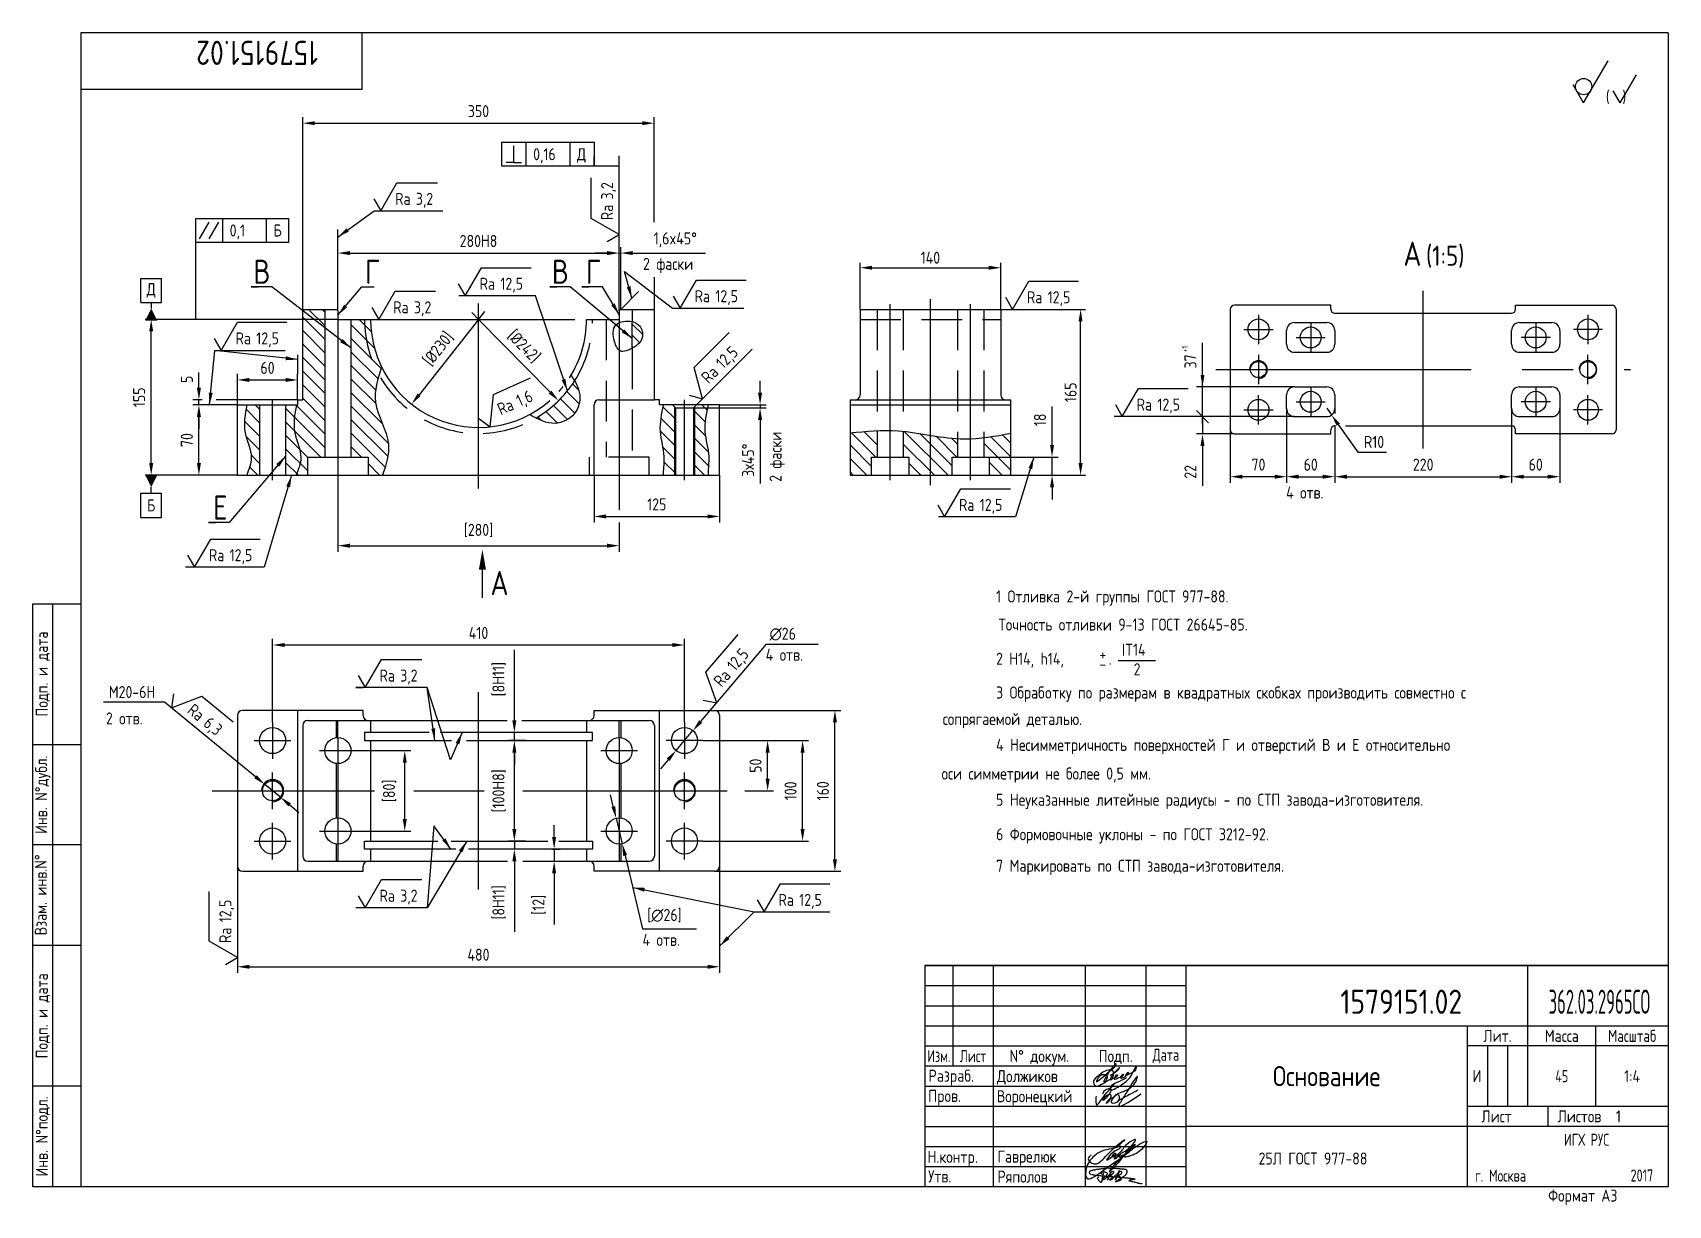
# Paper-space layout 'A3_MCad' of a CAD drawing. Header units: millimetres. Extents: x 8 to 415, y 0 to 292.
# The model-space entities are those that its viewports show. They can reach past a viewport. Long polylines and large blocks are cut down to what shows.
import ezdxf
from ezdxf.enums import TextEntityAlignment as Align

# ---------------------------------------------------------------- set-up
doc = ezdxf.new("R2010")
doc.units = ezdxf.units.MM
doc.header["$LTSCALE"] = 0.4
doc.linetypes.add('CENTER', pattern=[50.8, 31.75, -6.35, 6.35, -6.35])
doc.linetypes.add('HIDDEN', pattern=[9.525, 6.35, -3.175])
for name, color, linetype in [('Bord', 1, 'Continuous'), ('Cen', 5, 'CENTER'), ('Cont', 6, 'Continuous'), ('Dim', 7, 'Continuous'), ('Hatch', 2, 'Continuous'), ('Hide', 2, 'HIDDEN'), ('Text', 3, 'Continuous'), ('Textb', 6, 'Continuous')]:
    doc.layers.add(name, color=color, linetype=linetype)
doc.layers.get('Defpoints').off()
doc.styles.add('Style1', font='romans.shx', dxfattribs={"width": 0.8})
doc.dimstyles.new('Dia4', dxfattribs={"dimscale": 4, "dimtxt": 3, "dimasz": 3, "dimexe": 1.25, "dimexo": 0, "dimgap": 1, "dimtad": 1, "dimtoh": 1, "dimdec": 3, "dimtxsty": 'Style1', "dimcen": 2.5, "dimclrt": 3, "dimadec": 0, "dimazin": 0, "dimtfac": 1, "dimtdec": 3, "dimtmove": 0, "dimatfit": 2, "dimfxl": 1, "dimarcsym": 0})
doc.dimstyles.new('LIN 4', dxfattribs={"dimscale": 4, "dimtxt": 3, "dimasz": 3, "dimexe": 1.5, "dimexo": 0, "dimgap": 1.5, "dimtad": 1, "dimdec": 1, "dimrnd": 1, "dimtxsty": 'Style1', "dimcen": 0, "dimdle": 2, "dimclrd": 256, "dimclrt": 3, "dimadec": 0, "dimazin": 0, "dimtfac": 0.666667, "dimtdec": 1, "dimtmove": 0, "dimatfit": 0, "dimfxl": 1, "dimtvp": 0.833333, "dimtolj": 1, "dimtzin": 0, "dimarcsym": 0})
doc.dimstyles.new('LIN 5', dxfattribs={"dimscale": 5, "dimtxt": 3, "dimasz": 3, "dimexe": 1.5, "dimexo": 0, "dimgap": 1.5, "dimtad": 1, "dimdec": 4, "dimrnd": 1, "dimdsep": 46, "dimtxsty": 'Style1', "dimcen": 0, "dimdle": 2, "dimclrd": 256, "dimclrt": 3, "dimadec": 0, "dimazin": 0, "dimtfac": 0.666667, "dimtdec": 4, "dimtmove": 0, "dimatfit": 2, "dimfxl": 1, "dimtvp": 0.833333, "dimtolj": 1, "dimtzin": 0, "dimarcsym": 0})
doc.dimstyles.new('Rad5', dxfattribs={"dimscale": 5, "dimtxt": 3, "dimasz": 3, "dimexe": 1.5, "dimexo": 0, "dimgap": 1, "dimtad": 1, "dimtoh": 1, "dimdec": 0, "dimzin": 0, "dimtxsty": 'Style1', "dimcen": 0, "dimclrt": 3, "dimadec": 0, "dimazin": 0, "dimtfac": 1, "dimtdec": 0, "dimtmove": 0, "dimatfit": 2, "dimfxl": 1, "dimtolj": 1, "dimtzin": 12, "dimarcsym": 0})

psp = doc.layouts.new('A3_MCad')

# ---------------------------------------------------------------- texts
at = {"layer": 'Text', "style": 'Style1', "width": 0.8}
for s, p in [('1 Отливка 2-й группы ГОСТ 977-88.', (247.73, 150.3)), ('Точность отливки 9-13 ГОСТ 26645-85.', (248.37, 143.3)), ('IT14', (279.02, 137.04)), ('2 H14, h14,       .', (247.73, 134.8)), ('+ ', (273.44, 135.94)), ('-', (273.44, 133.54)), ('2', (281.97, 132.19)), ('3 Обрабoтку по размерам в квадратных скобках производить совместно с', (247.73, 126.4)), ('сопрягаемой деталью.', (234.46, 119.82)), ('4 Несимметричность поверхностей Г и отверстий В и Е относительно ', (247.73, 113.38)), ('оси симметрии не более 0,5 мм.', (234.16, 106.25)), ('5 Неуказанные литейные радиусы - по СТП завода-изготовителя.', (247.73, 99.74)), ('6 Формовочные уклоны - по ГОСТ 3212-92.', (247.73, 91.15)), ('7 Маркировать по СТП завода-изготовителя.', (247.73, 83.31))]:
    psp.add_text(s, height=3, dxfattribs=at).set_placement(p)

msp = doc.modelspace()

# ---------------------------------------------------------------- texts
at = {"layer": 'Dim', "color": 3, "char_height": 12, "style": 'Style1'}
for insert, attachment_point in [((1933.22026, 2471.43255), 7), ((2285.06452, 2460.83396), 7), ((1779.05337, 2403.0474), 7), ((1828.30687, 2395.8758), 7), ((2264.59454, 2401.9714), 7), ((2274.67234, 2401.9714), 7), ((2294.64481, 2401.9714), 7), ((2336.95875, 2401.9714), 7), ((1941.93075, 1944.01519), 9), ((2007.05259, 1944.01519), 7), ((2319.1003, 1844.42893), 7)]:
    msp.add_mtext('\\A1;', dxfattribs=dict(at, insert=insert, attachment_point=attachment_point))
at = {"layer": 'Dim', "color": 3, "attachment_point": 5, "rotation": 90, "style": 'Style1'}
for s, insert, char_height in [('\\A1;5', (1724.52334, 2368.24314), 12), ('\\A1;37', (1741.14602, 1502.3045), 15)]:
    msp.add_mtext(s, dxfattribs=dict(at, insert=insert, char_height=char_height))
at = {"layer": 'Text', "style": 'Style1', "width": 0.8}
for s, p in [('0,16', (2069.18003, 2592.24738)), ('Д', (2112.83718, 2592.24738)), ('0,1', (1767.13275, 2516.36314)), ('Б', (1810.78989, 2516.36314))]:
    msp.add_text(s, height=12, dxfattribs=at).set_placement(p, align=Align.MIDDLE_LEFT)
for s, height, p in [('2 фаски', 12, (2178.60057, 2477.1515)), ('4 отв.', 12, (2300.67652, 2088.30617)), ('2 отв.', 12, (1643.94568, 2024.99402)), ('4 отв.', 12, (2178.07623, 1804.69029)), ('4 отв.', 15, (1860.17187, 1331.65806))]:
    msp.add_text(s, height=height, dxfattribs=at).set_placement(p)
for s, height, p in [('2 фаски', 12, (2316.49795, 2266.28686)), ('+1', 7.2, (1737.85632, 1513.25955))]:
    msp.add_text(s, height=height, rotation=90, dxfattribs=at).set_placement(p)

# ---------------------------------------------------------------- blocks, each defined once
blk = doc.blocks.new('A3')
at = {"layer": 'Bord'}
for p, q in [((230, 55), (295, 55)), ((230, 50), (295, 50)), ((230, 45), (295, 45)), ((370, 40), (370, 25)), ((375, 40), (375, 25)), ((230, 30), (295, 30)), ((230, 25), (295, 25)), ((230, 20), (295, 20)), ((230, 15), (295, 15)), ((230, 10), (295, 10))]:
    blk.add_line(p, q, dxfattribs=at)
at = {"layer": 'Cont'}
for p, q in [((415, 292), (20, 292)), ((20, 292), (20, 5)), ((90, 278), (90, 292)), ((415, 292), (415, 5)), ((20, 278), (90, 278)), ((8, 5), (8, 150)), ((8, 150), (20, 150)), ((13, 5), (13, 150)), ((8, 115), (20, 115)), ((20, 90), (8, 90)), ((20, 65), (8, 65)), ((230, 60), (415, 60)), ((415, 60), (230, 60)), ((230, 60), (230, 5)), ((237, 60), (237, 35)), ((247, 60), (247, 5)), ((270, 5), (270, 60)), ((285, 60), (285, 5)), ((295, 5), (295, 60)), ((380, 60), (380, 25)), ((295, 45), (415, 45)), ((365, 5), (365, 45)), ((397, 25), (397, 45)), ((230, 40), (295, 40)), ((415, 40), (365, 40)), ((295, 35), (230, 35)), ((20, 30), (8, 30)), ((365, 25), (415, 25)), ((385, 25), (385, 20)), ((415, 20), (295, 20)), ((20, 5), (8, 5)), ((415, 5), (20, 5))]:
    blk.add_line(p, q, dxfattribs=at)
at = {"layer": 'Text', "style": 'Style1', "width": 0.8}
for s, p in [('Подп. и дата', (10.5, 132.5)), ('Инв. N%%dдубл.', (10.5, 102.5)), ('Взам. инв.N%%d ', (10, 78.38)), ('Подп. и дата', (10.5, 47.5)), ('Инв. N%%dподл.', (10.5, 17.5))]:
    blk.add_text(s, height=3, rotation=90, dxfattribs=at).set_placement(p, align=Align.MIDDLE)
at = {"layer": 'Text', "style": 'Style1'}
for s, width, p in [('Лит.', 0.8, (372.5, 42.5)), ('Масса', 0.8, (388.5, 42.5)), ('Масштаб', 0.75, (406, 42.5)), ('Изм.', 0.7, (233.5, 37.5)), ('Лист', 0.7, (242, 37.5)), ('N%%d докум.', 0.8, (258.5, 37.5)), ('Подп.', 0.8, (277.5, 37.5)), ('Лист', 0.8, (372.27, 22.5)), ('Листов', 0.8, (392.9, 22.5))]:
    blk.add_text(s, height=3, dxfattribs=dict(at, width=width)).set_placement(p, align=Align.MIDDLE_CENTER)
at = {"layer": 'Text', "style": 'Style1', "width": 0.7}
for s, p in [('Дата', (290, 37.5)), ('ИГХ РУС', (394.67, 16.69))]:
    blk.add_text(s, height=3, dxfattribs=at).set_placement(p, align=Align.MIDDLE)
at = {"layer": 'Text', "style": 'Style1'}
for s, width, p in [('Разpаб.', 0.8, (230.92, 31.1)), ('Пpов.', 0.8, (230.84, 26.08)), ('Н.контp.', 0.8, (230.67, 10.92)), ('Утв.', 0.8, (230.84, 6.06)), ('г. Москва', 0.7, (366.91, 6.25)), ('Фоpмат А3', 0.8, (385.11, 1.29))]:
    blk.add_text(s, height=3, dxfattribs=dict(at, width=width)).set_placement(p)
for tag, p, width in [('ФИО', (249, 31), 0.8), ('И', (366.3, 31.02), 0.8), ('ФИО', (249, 26), 0.8), ('ГОСТ_СОРТАМЕНТА', (307, 14), 0.8), ('ФИО', (249, 11), 0.8), ('ФИО', (249, 6), 0.8), ('2007', (402.85, 6.29), 0.7)]:
    blk.add_attdef(tag, p, '', height=3, dxfattribs=dict(at, width=width))
at = {"layer": 'Text', "style": 'Style1', "width": 0.8}
for tag, p in [('200', (388.5, 32.5)), ('1:20', (406, 32.5))]:
    blk.add_attdef(tag, text='', height=3, dxfattribs=at).set_placement(p, align=Align.MIDDLE)
blk.add_attdef('СБОРОЧНЫЙ_ЧЕРТЕЖ', text='', height=3, dxfattribs=at).set_placement((330, 21.3), align=Align.CENTER)
for tag, p in [('1', (379, 22.5)), ('2', (402.6, 22.5))]:
    blk.add_attdef(tag, text='', height=3, dxfattribs=at).set_placement(p, align=Align.MIDDLE_CENTER)
blk.add_attdef('ЛИСТ', text='', height=3, dxfattribs=at).set_placement((295.75, 12.5), align=Align.MIDDLE_LEFT)
at = {"layer": 'Text', "style": 'Style1', "width": 0.7}
blk.add_attdef('%%OГОСТ_ТЕХ._ТРЕБОВАНИЙ', text='', height=3, dxfattribs=at).set_placement((307, 8), align=Align.BOTTOM_LEFT)
at = {"layer": 'Textb', "style": 'Style1', "width": 0.8}
blk.add_attdef('1234567', (79, 290), '', height=6, rotation=180, dxfattribs=at)
blk.add_attdef('1234567', (333.4, 48), '', height=6, dxfattribs=at)
for tag, height, p in [('123ХЯ', 6, (393.62, 48)), ('НАИМЕНОВАНИЕ', 5, (330, 30))]:
    blk.add_attdef(tag, text='', height=height, dxfattribs=at).set_placement(p, align=Align.CENTER)
blk = doc.blocks.new('sherISO_12')
at = {"layer": 'Cont'}
for q in [(-15, -6.96), (-23.66, -12.96)]:
    blk.add_line((-21.06, -17.46), q, dxfattribs=at)
blk.add_circle((-21.06, -13.39), 2.03, dxfattribs=at)
at = {"layer": 'Text'}
for q in [(-7.92, -10.46), (-13.69, -14.46)]:
    blk.add_line((-11.96, -17.46), q, dxfattribs=at)
at = {"layer": 'Text', "style": 'Style1', "width": 0.8}
blk.add_text('(  )', height=3, dxfattribs=at).set_placement((-15.53, -17.46))
blk = doc.blocks.new('A$C63F45750')
at = {"layer": 'Text'}
for points, knots in [([(3.17, 2.37), (3.12, 2.38), (3.04, 2.41), (2.94, 2.5), (2.85, 2.57), (2.79, 2.69), (2.87, 2.77), (2.99, 2.84), (3.16, 2.89), (3.36, 2.93), (3.6, 2.95), (3.82, 2.92), (4.05, 2.87), (4.25, 2.78), (4.45, 2.63), (4.46, 2.42), (4.38, 2.26), (4.28, 2.1), (4.17, 1.94), (4.03, 1.78), (3.89, 1.62), (3.75, 1.52), (3.63, 1.43), (3.49, 1.36), (3.35, 1.3), (3.24, 1.25), (3.16, 1.21), (3.12, 1.15), (3.19, 1.1), (3.27, 1.09), (3.4, 1.07), (3.55, 1.07), (3.72, 1.12), (3.92, 1.19), (4.1, 1.34), (4.26, 1.51), (4.44, 1.65), (4.59, 1.81), (4.74, 1.93), (4.84, 2.04), (4.93, 2.14), (5.07, 2.29), (5.19, 2.53), (5.28, 2.68), (5.35, 2.96), (5.23, 2.66), (5.2, 2.44), (5.04, 2.09), (4.95, 1.81), (4.86, 1.57), (4.75, 1.31), (4.67, 1.12), (4.46, 0.78), (4.62, 1.17), (4.71, 1.45), (4.88, 1.74), (5.01, 2), (5.08, 2.19), (5.19, 2.4), (5.32, 2.58), (5.4, 2.75), (5.52, 2.89), (5.65, 3.04), (5.85, 3.1), (6.02, 3.03), (6.08, 2.87), (6.03, 2.7), (5.9, 2.51), (5.7, 2.37), (5.55, 2.23), (5.4, 2.17), (5.31, 2.12), (5.12, 2.09), (5.35, 2.07), (5.48, 2), (5.64, 1.93), (5.75, 1.8), (5.85, 1.67), (5.89, 1.54), (5.89, 1.37), (5.8, 1.2), (5.63, 1.06), (5.41, 0.94), (5.23, 0.86), (5.02, 0.92), (5.13, 1.1), (5.28, 1.16), (5.44, 1.27), (5.61, 1.36), (5.74, 1.46), (5.86, 1.53), (5.95, 1.61), (6.05, 1.69), (6.15, 1.77), (6.28, 1.87), (6.46, 2.02), (6.65, 2.19), (6.83, 2.37), (6.98, 2.49), (7.11, 2.61), (7.2, 2.74), (7.32, 2.84), (7.42, 2.97), (7.48, 3.08), (7.48, 3.27), (7.34, 3.08), (7.28, 2.94), (7.18, 2.69), (7.1, 2.46), (7, 2.22), (6.93, 1.98), (6.83, 1.78), (6.73, 1.55), (6.67, 1.34), (6.6, 1.14), (6.56, 1.03), (6.39, 0.99), (6.62, 1.33), (6.75, 1.54), (6.93, 1.87), (7.05, 2.08), (7.18, 2.32), (7.33, 2.6), (7.47, 2.89), (7.6, 3.07), (7.79, 3.18), (7.95, 3.01), (8, 2.81), (7.99, 2.62), (7.94, 2.46), (7.83, 2.33), (7.69, 2.22), (7.53, 2.11), (7.37, 2.03), (7.21, 1.99), (7.11, 1.97), (6.89, 1.98), (7.07, 1.94), (7.15, 1.9), (7.27, 1.88), (7.39, 1.84), (7.52, 1.81), (7.62, 1.72), (7.7, 1.62), (7.78, 1.51), (7.83, 1.39), (7.87, 1.26), (7.88, 1.13), (7.86, 0.99), (7.75, 0.88), (7.6, 0.77), (7.4, 0.73), (7.19, 0.66), (6.97, 0.55), (6.71, 0.48), (6.57, 0.44), (6.42, 0.42), (6.52, 0.58), (6.61, 0.64), (6.81, 0.78), (7.06, 0.89), (7.33, 1.04), (7.55, 1.16), (7.7, 1.24), (7.84, 1.32), (7.99, 1.43), (8.21, 1.58), (8.48, 1.76), (8.74, 1.95), (8.97, 2.12), (9.1, 2.29), (9.23, 2.44), (9.3, 2.6), (9.37, 2.74), (9.42, 2.92), (9.45, 3.13), (9.21, 3.48), (8.67, 3.59), (8.09, 3.63), (7.57, 3.66), (7.06, 3.74), (6.57, 3.75), (6.09, 3.74), (5.67, 3.78), (5.28, 3.78), (4.96, 3.81), (4.65, 3.83), (4.31, 3.82), (3.97, 3.79), (3.61, 3.74), (3.22, 3.67), (2.86, 3.66), (2.53, 3.61), (2.18, 3.52), (1.78, 3.54), (1.38, 3.37), (0.96, 3.35), (0.58, 3.24), (0.25, 3.19), (0.03, 3.06), (-0.03, 2.83), (0.02, 2.6), (0.26, 2.38), (0.59, 2.33), (1, 2.2), (1.48, 2.15), (1.93, 2.05), (2.35, 2.02), (2.72, 2.01), (3.11, 1.94), (3.68, 1.94), (4.25, 1.83), (4.91, 1.87), (5.53, 1.76), (6.13, 1.72), (6.73, 1.71), (7.32, 1.62), (7.99, 1.55), (8.64, 1.54), (9.16, 1.46), (9.61, 1.42), (10.03, 1.4), (10.41, 1.32), (10.73, 1.29), (11.01, 1.24), (11.18, 1.23), (11.42, 1.14), (11.18, 1.06), (11.01, 1.03), (10.71, 0.98), (10.37, 0.92), (10.1, 0.91), (9.65, 0.75), (10.22, 0.67), (10.54, 0.59), (11.08, 0.47), (11.61, 0.35), (12.17, 0.15), (12.64, 0.08), (12.98, 0.03), (13.11, 0.01), (13.18, 0)], [0, 0, 0, 0, 0.153866, 0.270441, 0.388867, 0.510533, 0.592156, 0.71333, 0.90842, 1.11344, 1.349254, 1.61246, 1.782219, 2.047249, 2.291879, 2.451528, 2.651081, 2.806158, 3.017979, 3.227348, 3.462381, 3.633009, 3.75766, 3.920516, 4.080796, 4.214529, 4.291786, 4.349969, 4.397594, 4.50822, 4.594826, 4.799244, 4.954392, 5.128468, 5.437537, 5.632649, 5.842485, 6.094987, 6.293219, 6.410959, 6.551192, 6.687808, 7.022147, 7.294342, 7.425356, 7.52079, 7.946481, 8.313051, 8.59833, 8.833695, 9.090496, 9.427695, 9.601191, 9.883219, 10.093306, 10.673943, 10.798776, 10.974628, 11.287247, 11.486184, 11.648652, 11.848902, 12.027194, 12.25348, 12.40059, 12.537783, 12.716293, 12.91523, 13.208551, 13.438489, 13.549668, 13.67779, 13.77127, 13.930001, 14.029091, 14.272112, 14.434836, 14.547084, 14.739051, 14.830983, 15.061241, 15.268922, 15.500489, 15.788979, 15.879568, 16.024283, 16.221854, 16.418714, 16.593102, 16.783247, 16.91018, 17.018213, 17.135263, 17.278205, 17.430482, 17.620087, 17.979626, 18.191789, 18.388716, 18.565718, 18.714854, 18.857929, 19.039974, 19.171375, 19.283034, 19.400085, 19.618058, 19.882245, 20.150781, 20.377854, 20.649532, 20.89723, 21.042543, 21.40016, 21.557817, 21.667145, 21.752781, 21.926256, 22.412297, 22.813145, 22.961412, 23.171289, 23.607257, 23.940428, 24.110007, 24.291214, 24.48084, 24.697609, 24.904078, 25.034245, 25.218018, 25.407651, 25.573473, 25.787447, 25.930292, 26.051316, 26.18846, 26.285312, 26.406799, 26.52425, 26.630463, 26.793722, 26.898606, 27.029313, 27.171012, 27.314101, 27.419918, 27.580557, 27.709367, 27.829268, 28.024364, 28.266961, 28.41242, 28.705761, 28.989137, 29.187748, 29.233768, 29.332802, 29.529535, 29.667094, 30.039923, 30.332117, 30.61061, 30.769982, 30.856778, 31.109923, 31.313488, 31.656425, 32.066331, 32.296628, 32.49714, 32.710276, 32.891468, 33.014834, 33.177747, 33.444503, 33.618009, 34.409008, 34.914636, 35.419802, 35.95397, 36.458179, 36.88069, 37.388403, 37.738353, 38.034261, 38.353468, 38.693154, 39.037638, 39.391136, 39.787481, 40.203773, 40.488977, 40.784975, 41.26625, 41.668005, 42.070065, 42.499388, 42.869834, 43.079573, 43.213439, 43.554591, 43.717296, 44.153724, 44.506336, 45.019111, 45.587859, 45.90191, 46.270392, 46.703958, 47.093115, 47.952647, 48.44014, 49.079253, 49.808223, 50.268654, 50.851051, 51.604831, 52.298429, 52.776925, 53.1907, 53.661988, 54.042386, 54.348524, 54.616841, 54.853814, 54.983777, 55.126096, 55.333328, 55.613101, 56.008732, 56.315809, 56.59982, 56.87931, 57.399251, 57.889617, 58.432507, 59.066698, 59.660314, 59.862668, 60.07277, 60.07277, 60.07277, 60.07277]), ([(2.31, 1.53), (2.26, 1.52), (2.17, 1.51), (2.06, 1.48), (1.93, 1.38), (2.07, 1.25), (2.14, 1.11), (2.26, 0.93), (2.39, 0.72), (2.57, 0.54), (2.71, 0.44), (2.86, 0.4), (3.02, 0.43), (3.14, 0.54), (3.21, 0.79), (3.25, 1.07), (3.31, 1.4), (3.35, 1.67), (3.38, 1.92), (3.47, 2.19), (3.5, 2.43), (3.54, 2.59), (3.56, 2.64)], [0, 0, 0, 0, 0.15847, 0.269731, 0.363591, 0.555514, 0.688037, 0.848606, 1.204359, 1.433632, 1.58673, 1.729549, 1.880686, 2.057874, 2.19169, 2.63505, 2.928153, 3.184121, 3.441863, 3.696117, 4.025873, 4.178055, 4.178055, 4.178055, 4.178055])]:
    blk.add_open_spline(points, degree=3, knots=knots, dxfattribs=at)
blk = doc.blocks.new('sherISO_01')
at = {"layer": 'Text'}
blk.add_line((4.04, 7), (16.36, 7), dxfattribs=at)
blk.add_lwpolyline([(-1.73, 3), (0, 0), (4.04, 7)], dxfattribs=at)
at = {"layer": 'Text', "style": 'Style1', "width": 0.8}
blk.add_text('Ra', height=3, dxfattribs=at).set_placement((3.58, 1.5))
blk.add_attdef('12,5', (8.73, 1.5), '', height=3, dxfattribs=at)
blk = doc.blocks.new('*D20')
at = {"layer": 'Dim', "color": 0, "lineweight": -2, "transparency": 16777216}
for p, q in [((1874.8, 2436.3), (1874.8, 2499.9)), ((2154.8, 2436.3), (2154.8, 2499.9))]:
    blk.add_line(p, q, dxfattribs=at)
at = {"layer": 'Dim', "lineweight": -2, "transparency": 16777216}
blk.add_line((1886.8, 2493.9), (2142.8, 2493.9), dxfattribs=at)
at = {"layer": 'Dim', "transparency": 16777216}
for points in [[(1886.8, 2495.9), (1886.8, 2491.9), (1874.8, 2493.9)], [(2142.8, 2495.9), (2142.8, 2491.9), (2154.8, 2493.9)]]:
    blk.add_solid(points, dxfattribs=at)
at = {"layer": 'Dim', "color": 3, "transparency": 16777216, "insert": (2014.8, 2505.9), "char_height": 12, "attachment_point": 5, "style": 'Style1'}
blk.add_mtext('\\A1;280H8', dxfattribs=at)
blk = doc.blocks.new('*D21')
at = {"layer": 'Dim', "lineweight": -2, "transparency": 16777216}
for p, q in [((2142.8, 2493.9), (2130.8, 2493.9)), ((2154.8, 2493.9), (2156.4, 2493.9)), ((2168.4, 2493.9), (2240.9, 2493.9))]:
    blk.add_line(p, q, dxfattribs=at)
at = {"layer": 'Dim', "color": 0, "lineweight": -2, "transparency": 16777216}
for p, q in [((2154.8, 2436.3), (2154.8, 2499.9)), ((2156.4, 2437.9), (2156.4, 2499.9))]:
    blk.add_line(p, q, dxfattribs=at)
at = {"layer": 'Dim', "transparency": 16777216}
for points in [[(2142.8, 2495.9), (2142.8, 2491.9), (2154.8, 2493.9)], [(2168.4, 2495.9), (2168.4, 2491.9), (2156.4, 2493.9)]]:
    blk.add_solid(points, dxfattribs=at)
at = {"layer": 'Dim', "color": 3, "transparency": 16777216, "insert": (2210.7, 2507.1), "char_height": 12, "attachment_point": 5, "style": 'Style1'}
blk.add_mtext('\\A1;1,6x45%%d', dxfattribs=at)
blk = doc.blocks.new('*D24')
at = {"layer": 'Dim', "color": 0, "lineweight": -2, "transparency": 16777216}
blk.add_line((2014.8, 2427.9), (1955.6, 2353), dxfattribs=at)
at = {"layer": 'Dim', "color": 0, "transparency": 16777216}
blk.add_solid([(1954.1, 2354.2), (1957.2, 2351.7), (1948.2, 2343.6)], dxfattribs=at)
at = {"layer": 'Dim', "color": 3, "transparency": 16777216, "insert": (1974.9, 2398.6), "char_height": 12, "attachment_point": 5, "rotation": 51.6828, "style": 'Style1'}
blk.add_mtext('[%%c230}]', dxfattribs=at)
blk = doc.blocks.new('*D25')
at = {"layer": 'Dim', "color": 0, "lineweight": -2, "transparency": 16777216}
blk.add_line((2014.8, 2427.9), (2086.1, 2355.6), dxfattribs=at)
at = {"layer": 'Dim', "color": 0, "transparency": 16777216}
blk.add_solid([(2087.5, 2357), (2084.6, 2354.2), (2094.5, 2347)], dxfattribs=at)
at = {"layer": 'Dim', "color": 3, "transparency": 16777216, "insert": (2059.8, 2401), "char_height": 12, "attachment_point": 5, "rotation": 314.5523, "style": 'Style1'}
blk.add_mtext('[%%c242]', dxfattribs=at)
blk = doc.blocks.new('sherISO_04')
at = {"layer": 'Text'}
blk.add_line((4.04, 7), (14.12, 7), dxfattribs=at)
blk.add_lwpolyline([(-1.73, 3), (0, 0), (4.04, 7)], dxfattribs=at)
at = {"layer": 'Text', "style": 'Style1', "width": 0.8}
blk.add_text('Ra', height=3, dxfattribs=at).set_placement((3.58, 1.5))
blk.add_attdef('3,2', (8.73, 1.5), '', height=3, dxfattribs=at)
blk = doc.blocks.new('*D26')
at = {"layer": 'Dim', "color": 0, "lineweight": -2, "transparency": 16777216}
for p, q in [((1839.8, 2437.9), (1839.8, 2629.1)), ((2189.8, 2524.5), (2189.8, 2629.1))]:
    blk.add_line(p, q, dxfattribs=at)
at = {"layer": 'Dim', "lineweight": -2, "transparency": 16777216}
blk.add_line((1851.8, 2623.1), (2177.8, 2623.1), dxfattribs=at)
at = {"layer": 'Dim', "transparency": 16777216}
for points in [[(1851.8, 2625.1), (1851.8, 2621.1), (1839.8, 2623.1)], [(2177.8, 2625.1), (2177.8, 2621.1), (2189.8, 2623.1)]]:
    blk.add_solid(points, dxfattribs=at)
at = {"layer": 'Dim', "color": 3, "transparency": 16777216, "insert": (2014.8, 2635.1), "char_height": 12, "attachment_point": 5, "style": 'Style1'}
blk.add_mtext('\\A1;350', dxfattribs=at)
blk = doc.blocks.new('*D27')
at = {"layer": 'Dim', "color": 0, "lineweight": -2, "transparency": 16777216}
for p, q in [((1874.8, 2427.9), (1683, 2427.9)), ((1774.8, 2272.9), (1683, 2272.9))]:
    blk.add_line(p, q, dxfattribs=at)
at = {"layer": 'Dim', "lineweight": -2, "transparency": 16777216}
blk.add_line((1689, 2284.9), (1689, 2415.9), dxfattribs=at)
at = {"layer": 'Dim', "transparency": 16777216}
for points in [[(1687, 2415.9), (1691, 2415.9), (1689, 2427.9)], [(1687, 2284.9), (1691, 2284.9), (1689, 2272.9)]]:
    blk.add_solid(points, dxfattribs=at)
at = {"layer": 'Dim', "color": 3, "transparency": 16777216, "insert": (1677, 2350.4), "char_height": 12, "attachment_point": 5, "rotation": 90, "style": 'Style1'}
blk.add_mtext('\\A1;155', dxfattribs=at)
blk = doc.blocks.new('forma02')
at = {"layer": 'Bord'}
for p, q in [((0, -4.5), (0, -3)), ((-2.57143, -4.5), (2.57143, -4.5)), ((-2.57143, -10.5), (-2.57143, -4.5)), ((2.57143, -10.5), (2.57143, -4.5)), ((-2.57143, -10.5), (2.57143, -10.5))]:
    blk.add_line(p, q, dxfattribs=at)
blk.add_lwpolyline([(0, -3, 0, 3, 0), (0, 0, 3, 3, 0)], format="xyseb", dxfattribs=at)
at = {"layer": 'Text', "style": 'Style1', "width": 0.8}
blk.add_attdef('А', text='', height=3, dxfattribs=at).set_placement((0, -7.5), align=Align.MIDDLE)
blk = doc.blocks.new('forma01')
at = {"layer": 'Bord'}
for p, q in [((-2.57, 4.21), (-2.57, 10.21)), ((-2.57, 10.21), (2.57, 10.21)), ((2.57, 4.21), (2.57, 10.21)), ((-2.57, 4.21), (2.57, 4.21)), ((0, 4.21), (0, 2.71))]:
    blk.add_line(p, q, dxfattribs=at)
blk.add_lwpolyline([(0, 2.71, 0, 3, 0), (0, -0.29, 3, 3, 0)], format="xyseb", dxfattribs=at)
at = {"layer": 'Text', "style": 'Style1', "width": 0.8}
blk.add_attdef('А', text='', height=3, dxfattribs=at).set_placement((0, 7.21), align=Align.MIDDLE)
blk = doc.blocks.new('*D28')
at = {"layer": 'Dim', "color": 0, "lineweight": -2, "transparency": 16777216}
for p, q in [((1774.8, 2342.9), (1774.8, 2373.7)), ((1834.8, 2347.9), (1834.8, 2373.7))]:
    blk.add_line(p, q, dxfattribs=at)
at = {"layer": 'Dim', "lineweight": -2, "transparency": 16777216}
blk.add_line((1786.8, 2367.7), (1822.8, 2367.7), dxfattribs=at)
at = {"layer": 'Dim', "transparency": 16777216}
for points in [[(1786.8, 2369.7), (1786.8, 2365.7), (1774.8, 2367.7)], [(1822.8, 2369.7), (1822.8, 2365.7), (1834.8, 2367.7)]]:
    blk.add_solid(points, dxfattribs=at)
at = {"layer": 'Dim', "color": 3, "transparency": 16777216, "insert": (1804.8, 2379.7), "char_height": 12, "attachment_point": 5, "style": 'Style1'}
blk.add_mtext('\\A1;60', dxfattribs=at)
blk = doc.blocks.new('ZNAK01')
at = {"layer": 'Textb', "style": 'Style1', "width": 0.8}
blk.add_attdef('А', text='', height=6, dxfattribs=at).set_placement((3.95, -0.02), align=Align.RIGHT)
blk.add_attdef('SC(1)', (5.07, -0.02), '', height=5, dxfattribs=at)
blk = doc.blocks.new('*D29')
at = {"layer": 'Dim', "color": 0, "lineweight": -2, "transparency": 16777216}
for p, q in [((1874.8, 2267.9), (1874.8, 2196.8)), ((2154.8, 2225.7), (2154.8, 2196.8))]:
    blk.add_line(p, q, dxfattribs=at)
at = {"layer": 'Dim', "lineweight": -2, "transparency": 16777216}
blk.add_line((1886.8, 2202.8), (2142.8, 2202.8), dxfattribs=at)
at = {"layer": 'Dim', "transparency": 16777216}
for points in [[(1886.8, 2204.8), (1886.8, 2200.8), (1874.8, 2202.8)], [(2142.8, 2204.8), (2142.8, 2200.8), (2154.8, 2202.8)]]:
    blk.add_solid(points, dxfattribs=at)
at = {"layer": 'Dim', "color": 3, "transparency": 16777216, "insert": (2014.8, 2217.9), "char_height": 12, "attachment_point": 5, "style": 'Style1'}
blk.add_mtext('\\A1;[280]', dxfattribs=at)
blk = doc.blocks.new('*D30')
at = {"layer": 'Dim', "color": 0, "lineweight": -2, "transparency": 16777216}
for p, q in [((2129.8, 2272.9), (2129.8, 2225.9)), ((2254.8, 2272.9), (2254.8, 2225.9))]:
    blk.add_line(p, q, dxfattribs=at)
at = {"layer": 'Dim', "lineweight": -2, "transparency": 16777216}
blk.add_line((2141.8, 2231.9), (2242.8, 2231.9), dxfattribs=at)
at = {"layer": 'Dim', "transparency": 16777216}
for points in [[(2141.8, 2233.9), (2141.8, 2229.9), (2129.8, 2231.9)], [(2242.8, 2233.9), (2242.8, 2229.9), (2254.8, 2231.9)]]:
    blk.add_solid(points, dxfattribs=at)
at = {"layer": 'Dim', "color": 3, "transparency": 16777216, "insert": (2192.3, 2243.9), "char_height": 12, "attachment_point": 5, "style": 'Style1'}
blk.add_mtext('\\A1;125', dxfattribs=at)
blk = doc.blocks.new('sherISO_03')
at = {"layer": 'Text'}
blk.add_line((4.04, 7), (14.12, 7), dxfattribs=at)
blk.add_lwpolyline([(-1.73, 3), (0, 0), (4.04, 7)], dxfattribs=at)
at = {"layer": 'Text', "style": 'Style1', "width": 0.8}
blk.add_text('Ra', height=3, dxfattribs=at).set_placement((3.58, 1.5))
blk.add_attdef('6,3', (8.73, 1.5), '', height=3, dxfattribs=at)
blk = doc.blocks.new('*D31')
at = {"layer": 'Dim', "color": 0, "lineweight": -2, "transparency": 16777216}
for p, q in [((1893, 1998.9), (1947.4, 1998.9)), ((1893, 1918.9), (1947.4, 1918.9))]:
    blk.add_line(p, q, dxfattribs=at)
at = {"layer": 'Dim', "lineweight": -2, "transparency": 16777216}
blk.add_line((1941.4, 1930.9), (1941.4, 1986.9), dxfattribs=at)
at = {"layer": 'Dim', "transparency": 16777216}
for points in [[(1939.4, 1986.9), (1943.4, 1986.9), (1941.4, 1998.9)], [(1939.4, 1930.9), (1943.4, 1930.9), (1941.4, 1918.9)]]:
    blk.add_solid(points, dxfattribs=at)
at = {"layer": 'Dim', "color": 3, "transparency": 16777216, "insert": (1926.3, 1958.9), "char_height": 12, "attachment_point": 5, "rotation": 90, "style": 'Style1'}
blk.add_mtext('\\A1;[80]', dxfattribs=at)
blk = doc.blocks.new('*D32')
at = {"layer": 'Dim', "color": 0, "lineweight": -2, "transparency": 16777216}
for p, q in [((2062, 2008.9), (2044.5, 2008.9)), ((2062, 1908.9), (2044.5, 1908.9))]:
    blk.add_line(p, q, dxfattribs=at)
at = {"layer": 'Dim', "lineweight": -2, "transparency": 16777216}
blk.add_line((2050.5, 1920.9), (2050.5, 1996.9), dxfattribs=at)
at = {"layer": 'Dim', "transparency": 16777216}
for points in [[(2048.5, 1996.9), (2052.5, 1996.9), (2050.5, 2008.9)], [(2048.5, 1920.9), (2052.5, 1920.9), (2050.5, 1908.9)]]:
    blk.add_solid(points, dxfattribs=at)
at = {"layer": 'Dim', "color": 3, "transparency": 16777216, "insert": (2035.3, 1958.9), "char_height": 12, "attachment_point": 5, "rotation": 90, "style": 'Style1'}
blk.add_mtext('\\A1;[100H8]', dxfattribs=at)
blk = doc.blocks.new('*D33')
at = {"layer": 'Dim', "lineweight": -2, "transparency": 16777216}
for p, q in [((2050.5, 2028.9), (2050.5, 2099.1)), ((2050.5, 2008.9), (2050.5, 2016.9)), ((2050.5, 1996.9), (2050.5, 1984.9))]:
    blk.add_line(p, q, dxfattribs=at)
at = {"layer": 'Dim', "color": 0, "lineweight": -2, "transparency": 16777216}
for p, q in [((2062, 2016.9), (2044.5, 2016.9)), ((2062, 2008.9), (2044.5, 2008.9))]:
    blk.add_line(p, q, dxfattribs=at)
at = {"layer": 'Dim', "transparency": 16777216}
for points in [[(2048.5, 2028.9), (2052.5, 2028.9), (2050.5, 2016.9)], [(2048.5, 1996.9), (2052.5, 1996.9), (2050.5, 2008.9)]]:
    blk.add_solid(points, dxfattribs=at)
at = {"layer": 'Dim', "color": 3, "transparency": 16777216, "insert": (2035.3, 2070), "char_height": 12, "attachment_point": 5, "rotation": 90, "style": 'Style1'}
blk.add_mtext('\\A1;[8H11]', dxfattribs=at)
blk = doc.blocks.new('*D34')
at = {"layer": 'Dim', "lineweight": -2, "transparency": 16777216}
for p, q in [((2050.5, 1920.9), (2050.5, 1932.9)), ((2050.5, 1908.9), (2050.5, 1900.9)), ((2050.5, 1888.9), (2050.5, 1818.8))]:
    blk.add_line(p, q, dxfattribs=at)
at = {"layer": 'Dim', "color": 0, "lineweight": -2, "transparency": 16777216}
for p, q in [((2062, 1908.9), (2044.5, 1908.9)), ((2062, 1900.9), (2044.5, 1900.9))]:
    blk.add_line(p, q, dxfattribs=at)
at = {"layer": 'Dim', "transparency": 16777216}
for points in [[(2048.5, 1920.9), (2052.5, 1920.9), (2050.5, 1908.9)], [(2048.5, 1888.9), (2052.5, 1888.9), (2050.5, 1900.9)]]:
    blk.add_solid(points, dxfattribs=at)
at = {"layer": 'Dim', "color": 3, "transparency": 16777216, "insert": (2035.3, 1847.9), "char_height": 12, "attachment_point": 5, "rotation": 90, "style": 'Style1'}
blk.add_mtext('\\A1;[8H11]', dxfattribs=at)
blk = doc.blocks.new('*D35')
at = {"layer": 'Dim', "lineweight": -2, "transparency": 16777216}
for p, q in [((2090.1, 1912.9), (2090.1, 1924.9)), ((2090.1, 1900.9), (2090.1, 1888.9)), ((2090.1, 1876.9), (2090.1, 1826))]:
    blk.add_line(p, q, dxfattribs=at)
at = {"layer": 'Dim', "color": 0, "lineweight": -2, "transparency": 16777216}
for p, q in [((2087.8, 1900.9), (2096.1, 1900.9)), ((2087.8, 1888.9), (2096.1, 1888.9))]:
    blk.add_line(p, q, dxfattribs=at)
at = {"layer": 'Dim', "transparency": 16777216}
for points in [[(2088.1, 1912.9), (2092.1, 1912.9), (2090.1, 1900.9)], [(2088.1, 1876.9), (2092.1, 1876.9), (2090.1, 1888.9)]]:
    blk.add_solid(points, dxfattribs=at)
at = {"layer": 'Dim', "color": 3, "transparency": 16777216, "insert": (2075, 1845.5), "char_height": 12, "attachment_point": 5, "rotation": 90, "style": 'Style1'}
blk.add_mtext('\\A1;[12]', dxfattribs=at)
blk = doc.blocks.new('*D36')
at = {"layer": 'Dim', "color": 0, "lineweight": -2, "transparency": 16777216}
for p, q in [((1809.8, 2027.1), (1809.8, 2110)), ((2219.8, 2027.1), (2219.8, 2110))]:
    blk.add_line(p, q, dxfattribs=at)
at = {"layer": 'Dim', "lineweight": -2, "transparency": 16777216}
blk.add_line((1821.8, 2104), (2207.8, 2104), dxfattribs=at)
at = {"layer": 'Dim', "transparency": 16777216}
for points in [[(1821.8, 2106), (1821.8, 2102), (1809.8, 2104)], [(2207.8, 2106), (2207.8, 2102), (2219.8, 2104)]]:
    blk.add_solid(points, dxfattribs=at)
at = {"layer": 'Dim', "color": 3, "transparency": 16777216, "insert": (2014.8, 2116), "char_height": 12, "attachment_point": 5, "style": 'Style1'}
blk.add_mtext('\\A1;410', dxfattribs=at)
blk = doc.blocks.new('*D37')
at = {"layer": 'Dim', "color": 0, "lineweight": -2, "transparency": 16777216}
for p, q in [((1774.8, 1883.9), (1774.8, 1777.9)), ((2254.8, 1883.9), (2254.8, 1777.9))]:
    blk.add_line(p, q, dxfattribs=at)
at = {"layer": 'Dim', "lineweight": -2, "transparency": 16777216}
blk.add_line((1786.8, 1783.9), (2242.8, 1783.9), dxfattribs=at)
at = {"layer": 'Dim', "transparency": 16777216}
for points in [[(1786.8, 1785.9), (1786.8, 1781.9), (1774.8, 1783.9)], [(2242.8, 1785.9), (2242.8, 1781.9), (2254.8, 1783.9)]]:
    blk.add_solid(points, dxfattribs=at)
at = {"layer": 'Dim', "color": 3, "transparency": 16777216, "insert": (2014.8, 1795.9), "char_height": 12, "attachment_point": 5, "style": 'Style1'}
blk.add_mtext('\\A1;480', dxfattribs=at)
blk = doc.blocks.new('*D38')
at = {"layer": 'Dim', "color": 0, "lineweight": -2, "transparency": 16777216}
for p, q in [((2238, 2008.9), (2308.6, 2008.9)), ((2279.8, 1958.9), (2308.6, 1958.9))]:
    blk.add_line(p, q, dxfattribs=at)
at = {"layer": 'Dim', "lineweight": -2, "transparency": 16777216}
blk.add_line((2302.6, 1970.9), (2302.6, 1996.9), dxfattribs=at)
at = {"layer": 'Dim', "transparency": 16777216}
for points in [[(2300.6, 1996.9), (2304.6, 1996.9), (2302.6, 2008.9)], [(2300.6, 1970.9), (2304.6, 1970.9), (2302.6, 1958.9)]]:
    blk.add_solid(points, dxfattribs=at)
at = {"layer": 'Dim', "color": 3, "transparency": 16777216, "insert": (2290.6, 1983.9), "char_height": 12, "attachment_point": 5, "rotation": 90, "style": 'Style1'}
blk.add_mtext('\\A1;50', dxfattribs=at)
blk = doc.blocks.new('*D39')
at = {"layer": 'Dim', "color": 0, "lineweight": -2, "transparency": 16777216}
for p, q in [((2238, 2008.9), (2343.4, 2008.9)), ((2238, 1908.9), (2343.4, 1908.9))]:
    blk.add_line(p, q, dxfattribs=at)
at = {"layer": 'Dim', "lineweight": -2, "transparency": 16777216}
blk.add_line((2337.4, 1920.9), (2337.4, 1996.9), dxfattribs=at)
at = {"layer": 'Dim', "transparency": 16777216}
for points in [[(2335.4, 1996.9), (2339.4, 1996.9), (2337.4, 2008.9)], [(2335.4, 1920.9), (2339.4, 1920.9), (2337.4, 1908.9)]]:
    blk.add_solid(points, dxfattribs=at)
at = {"layer": 'Dim', "color": 3, "transparency": 16777216, "insert": (2325.4, 1958.9), "char_height": 12, "attachment_point": 5, "rotation": 90, "style": 'Style1'}
blk.add_mtext('\\A1;100', dxfattribs=at)
blk = doc.blocks.new('*D40')
at = {"layer": 'Dim', "color": 0, "lineweight": -2, "transparency": 16777216}
for p, q in [((2249.8, 2038.9), (2375.6, 2038.9)), ((2249.8, 1878.9), (2375.6, 1878.9))]:
    blk.add_line(p, q, dxfattribs=at)
at = {"layer": 'Dim', "lineweight": -2, "transparency": 16777216}
blk.add_line((2369.6, 1890.9), (2369.6, 2026.9), dxfattribs=at)
at = {"layer": 'Dim', "transparency": 16777216}
for points in [[(2367.6, 2026.9), (2371.6, 2026.9), (2369.6, 2038.9)], [(2367.6, 1890.9), (2371.6, 1890.9), (2369.6, 1878.9)]]:
    blk.add_solid(points, dxfattribs=at)
at = {"layer": 'Dim', "color": 3, "transparency": 16777216, "insert": (2357.6, 1958.9), "char_height": 12, "attachment_point": 5, "rotation": 90, "style": 'Style1'}
blk.add_mtext('\\A1;160', dxfattribs=at)
blk = doc.blocks.new('*D41')
at = {"layer": 'Dim', "color": 0, "lineweight": -2, "transparency": 16777216}
for p, q in [((1702.3, 2047.2), (1641.6, 2047.2)), ((1792.8, 1972.9), (1702.3, 2047.2)), ((1817.6, 1952.6), (1802.1, 1965.3)), ((1826.9, 1945), (1836.1, 1937.4))]:
    blk.add_line(p, q, dxfattribs=at)
at = {"layer": 'Dim', "color": 0, "transparency": 16777216}
for points in [[(1794.1, 1974.4), (1791.6, 1971.4), (1802.1, 1965.3)], [(1828.1, 1946.5), (1825.6, 1943.4), (1817.6, 1952.6)]]:
    blk.add_solid(points, dxfattribs=at)
at = {"layer": 'Dim', "color": 3, "transparency": 16777216, "insert": (1669.9, 2057.2), "char_height": 12, "attachment_point": 5, "style": 'Style1'}
blk.add_mtext('M20-6H', dxfattribs=at)
blk = doc.blocks.new('*D42')
at = {"layer": 'Dim', "color": 0, "lineweight": -2, "transparency": 16777216}
for p, q in [((2149, 1943.3), (2146.2, 1954.9)), ((2151.8, 1931.6), (2157.9, 1906.3)), ((2160.7, 1894.6), (2178.1, 1821.6)), ((2178.1, 1821.6), (2217.8, 1821.6))]:
    blk.add_line(p, q, dxfattribs=at)
at = {"layer": 'Dim', "color": 0, "transparency": 16777216}
for points in [[(2151, 1943.7), (2147.1, 1942.8), (2151.8, 1931.6)], [(2162.6, 1895.1), (2158.7, 1894.2), (2157.9, 1906.3)]]:
    blk.add_solid(points, dxfattribs=at)
at = {"layer": 'Dim', "color": 3, "transparency": 16777216, "insert": (2199.9, 1834.8), "char_height": 12, "attachment_point": 5, "style": 'Style1'}
blk.add_mtext('[∅26]', dxfattribs=at)
blk = doc.blocks.new('*D43')
at = {"layer": 'Dim', "color": 0, "lineweight": -2, "transparency": 16777216}
for p, q in [((2236, 2028), (2301.5, 2104.8)), ((2301.5, 2104.8), (2329.7, 2104.8)), ((2211.4, 1999), (2228.3, 2018.8)), ((2203.6, 1989.9), (2195.9, 1980.8))]:
    blk.add_line(p, q, dxfattribs=at)
at = {"layer": 'Dim', "color": 0, "transparency": 16777216}
for points in [[(2234.5, 2029.3), (2237.6, 2026.7), (2228.3, 2018.8)], [(2202.1, 1991.2), (2205.2, 1988.6), (2211.4, 1999)]]:
    blk.add_solid(points, dxfattribs=at)
at = {"layer": 'Dim', "color": 3, "transparency": 16777216, "insert": (2317.6, 2114.8), "char_height": 12, "attachment_point": 5, "style": 'Style1'}
blk.add_mtext('∅26', dxfattribs=at)
blk = doc.blocks.new('*D44')
at = {"layer": 'Dim', "color": 0, "lineweight": -2, "transparency": 16777216}
for p, q in [((2534.6, 2437.9), (2619.1, 2437.9)), ((2614.1, 2284.9), (2614.1, 2425.9)), ((2544.6, 2272.9), (2619.1, 2272.9))]:
    blk.add_line(p, q, dxfattribs=at)
at = {"layer": 'Dim', "color": 0, "transparency": 16777216}
for points in [[(2612.1, 2425.9), (2616.1, 2425.9), (2614.1, 2437.9)], [(2612.1, 2284.9), (2616.1, 2284.9), (2614.1, 2272.9)]]:
    blk.add_solid(points, dxfattribs=at)
at = {"layer": 'Dim', "color": 3, "transparency": 16777216, "insert": (2604.1, 2355.4), "char_height": 12, "attachment_point": 5, "rotation": 90, "style": 'Style1'}
blk.add_mtext('165', dxfattribs=at)
blk = doc.blocks.new('*D45')
at = {"layer": 'Dim', "color": 0, "lineweight": -2, "transparency": 16777216}
for p, q in [((2394.6, 2437.9), (2394.6, 2484.3)), ((2406.6, 2479.3), (2522.6, 2479.3)), ((2534.6, 2437.9), (2534.6, 2484.3))]:
    blk.add_line(p, q, dxfattribs=at)
at = {"layer": 'Dim', "color": 0, "transparency": 16777216}
for points in [[(2406.6, 2481.3), (2406.6, 2477.3), (2394.6, 2479.3)], [(2522.6, 2481.3), (2522.6, 2477.3), (2534.6, 2479.3)]]:
    blk.add_solid(points, dxfattribs=at)
at = {"layer": 'Dim', "color": 3, "transparency": 16777216, "insert": (2464.6, 2489.3), "char_height": 12, "attachment_point": 5, "style": 'Style1'}
blk.add_mtext('140', dxfattribs=at)
blk = doc.blocks.new('*D46')
at = {"layer": 'Dim', "lineweight": -2, "transparency": 16777216}
for p, q in [((2585.7, 2302.9), (2585.7, 2341.1)), ((2585.7, 2272.9), (2585.7, 2290.9)), ((2585.7, 2260.9), (2585.7, 2248.9))]:
    blk.add_line(p, q, dxfattribs=at)
at = {"layer": 'Dim', "color": 0, "lineweight": -2, "transparency": 16777216}
for p, q in [((2523.1, 2290.9), (2591.7, 2290.9)), ((2544.6, 2272.9), (2591.7, 2272.9))]:
    blk.add_line(p, q, dxfattribs=at)
at = {"layer": 'Dim', "transparency": 16777216}
for points in [[(2583.7, 2302.9), (2587.7, 2302.9), (2585.7, 2290.9)], [(2583.7, 2260.9), (2587.7, 2260.9), (2585.7, 2272.9)]]:
    blk.add_solid(points, dxfattribs=at)
at = {"layer": 'Dim', "color": 3, "transparency": 16777216, "insert": (2573.7, 2328), "char_height": 12, "attachment_point": 5, "rotation": 90, "style": 'Style1'}
blk.add_mtext('18', dxfattribs=at)
blk = doc.blocks.new('razrez17')
at = {"layer": 'Text'}
blk.add_lwpolyline([(0, 0, 0, 1.76, 0), (0, -5, 1.76, 1.76, 0)], format="xyseb", dxfattribs=at)
blk.add_lwpolyline([(0, -12), (0, -5)], dxfattribs=at)
at = {"layer": 'Textb', "style": 'Style1', "width": 0.8}
blk.add_attdef('A', (2, -11.34), '', height=6, dxfattribs=at)
blk = doc.blocks.new('*D49')
at = {"layer": 'Dim', "color": 0, "lineweight": -2, "transparency": 16777216}
for p, q in [((1860.7, 1443.6), (1860.7, 1351.4)), ((1790.7, 1417.1), (1790.7, 1351.4))]:
    blk.add_line(p, q, dxfattribs=at)
at = {"layer": 'Dim', "lineweight": -2, "transparency": 16777216}
blk.add_line((1845.7, 1358.9), (1805.7, 1358.9), dxfattribs=at)
at = {"layer": 'Dim', "transparency": 16777216}
for points in [[(1805.7, 1361.4), (1805.7, 1356.4), (1790.7, 1358.9)], [(1845.7, 1361.4), (1845.7, 1356.4), (1860.7, 1358.9)]]:
    blk.add_solid(points, dxfattribs=at)
at = {"layer": 'Dim', "color": 3, "transparency": 16777216, "insert": (1825.7, 1373.9), "char_height": 15, "attachment_point": 5, "style": 'Style1'}
blk.add_mtext('\\A1;70', dxfattribs=at)
blk = doc.blocks.new('*D50')
at = {"layer": 'Dim', "color": 0, "lineweight": -2, "transparency": 16777216}
for p, q in [((1860.7, 1443.6), (1860.7, 1351.4)), ((1920.7, 1423.1), (1920.7, 1351.4))]:
    blk.add_line(p, q, dxfattribs=at)
at = {"layer": 'Dim', "lineweight": -2, "transparency": 16777216}
blk.add_line((1875.7, 1358.9), (1905.7, 1358.9), dxfattribs=at)
at = {"layer": 'Dim', "transparency": 16777216}
for points in [[(1875.7, 1361.4), (1875.7, 1356.4), (1860.7, 1358.9)], [(1905.7, 1361.4), (1905.7, 1356.4), (1920.7, 1358.9)]]:
    blk.add_solid(points, dxfattribs=at)
at = {"layer": 'Dim', "color": 3, "transparency": 16777216, "insert": (1890.7, 1373.9), "char_height": 15, "attachment_point": 5, "style": 'Style1'}
blk.add_mtext('\\A1;60', dxfattribs=at)
blk = doc.blocks.new('*D51')
at = {"layer": 'Dim', "color": 0, "lineweight": -2, "transparency": 16777216}
for p, q in [((2140.7, 1444.1), (2140.7, 1351.4)), ((1920.7, 1423.1), (1920.7, 1351.4))]:
    blk.add_line(p, q, dxfattribs=at)
at = {"layer": 'Dim', "lineweight": -2, "transparency": 16777216}
blk.add_line((1935.7, 1358.9), (2125.7, 1358.9), dxfattribs=at)
at = {"layer": 'Dim', "transparency": 16777216}
for points in [[(1935.7, 1361.4), (1935.7, 1356.4), (1920.7, 1358.9)], [(2125.7, 1361.4), (2125.7, 1356.4), (2140.7, 1358.9)]]:
    blk.add_solid(points, dxfattribs=at)
at = {"layer": 'Dim', "color": 3, "transparency": 16777216, "insert": (2030.7, 1373.9), "char_height": 15, "attachment_point": 5, "style": 'Style1'}
blk.add_mtext('\\A1;220', dxfattribs=at)
blk = doc.blocks.new('*D52')
at = {"layer": 'Dim', "color": 0, "lineweight": -2, "transparency": 16777216}
for p, q in [((2140.7, 1444.1), (2140.7, 1351.4)), ((2200.7, 1444.1), (2200.7, 1351.4))]:
    blk.add_line(p, q, dxfattribs=at)
at = {"layer": 'Dim', "lineweight": -2, "transparency": 16777216}
blk.add_line((2155.7, 1358.9), (2185.7, 1358.9), dxfattribs=at)
at = {"layer": 'Dim', "transparency": 16777216}
for points in [[(2155.7, 1361.4), (2155.7, 1356.4), (2140.7, 1358.9)], [(2185.7, 1361.4), (2185.7, 1356.4), (2200.7, 1358.9)]]:
    blk.add_solid(points, dxfattribs=at)
at = {"layer": 'Dim', "color": 3, "transparency": 16777216, "insert": (2170.7, 1373.9), "char_height": 15, "attachment_point": 5, "style": 'Style1'}
blk.add_mtext('\\A1;60', dxfattribs=at)
blk = doc.blocks.new('*D55')
at = {"layer": 'Dim', "color": 0, "lineweight": -2, "transparency": 16777216}
for p, q in [((1910.7, 1444.1), (1916.5, 1435.9)), ((1925.1, 1423.7), (1949.2, 1389.6)), ((1949.2, 1389.6), (1985.1, 1389.6))]:
    blk.add_line(p, q, dxfattribs=at)
at = {"layer": 'Dim', "color": 0, "transparency": 16777216}
blk.add_solid([(1927.2, 1425.1), (1923.1, 1422.2), (1916.5, 1435.9)], dxfattribs=at)
at = {"layer": 'Dim', "color": 3, "transparency": 16777216, "insert": (1969.6, 1402.1), "char_height": 15, "attachment_point": 5, "style": 'Style1'}
blk.add_mtext('\\A1;R10', dxfattribs=at)
blk = doc.blocks.new('_Oblique')
at = {"color": 0, "linetype": 'ByBlock', "lineweight": -2}
blk.add_line((-0.5, -0.5), (0.5, 0.5), dxfattribs=at)
blk = doc.blocks.new('*D58')
at = {"layer": 'Dim', "color": 0, "lineweight": -2, "transparency": 16777216}
for p, q in [((1870.7, 1433.6), (1748.6, 1433.6)), ((1795.7, 1412.1), (1748.6, 1412.1))]:
    blk.add_line(p, q, dxfattribs=at)
at = {"layer": 'Dim', "lineweight": -2, "transparency": 16777216}
for p, q in [((1756.1, 1433.6), (1756.1, 1448.6)), ((1756.1, 1433.6), (1756.1, 1412.1)), ((1756.1, 1397.1), (1756.1, 1347.7))]:
    blk.add_line(p, q, dxfattribs=at)
at = {"layer": 'Dim', "transparency": 16777216}
blk.add_solid([(1753.6, 1397.1), (1758.6, 1397.1), (1756.1, 1412.1)], dxfattribs=at)
at = {"layer": 'Dim', "lineweight": -2, "transparency": 16777216, "xscale": 15, "yscale": 15, "zscale": 15, "rotation": 270}
blk.add_blockref('_Oblique', (1756.1, 1433.6), dxfattribs=at)
at = {"layer": 'Dim', "color": 3, "transparency": 16777216, "insert": (1741.1, 1364.9), "char_height": 15, "attachment_point": 5, "rotation": 90, "style": 'Style1'}
blk.add_mtext('\\A1;22', dxfattribs=at)
blk = doc.blocks.new('*D61')
at = {"layer": 'Dim', "color": 0, "lineweight": -2, "transparency": 16777216}
for p, q in [((1774.8, 2342.9), (1730.5, 2342.9)), ((1774.8, 2272.9), (1730.5, 2272.9))]:
    blk.add_line(p, q, dxfattribs=at)
at = {"layer": 'Dim', "lineweight": -2, "transparency": 16777216}
blk.add_line((1736.5, 2284.9), (1736.5, 2330.9), dxfattribs=at)
at = {"layer": 'Dim', "transparency": 16777216}
for points in [[(1734.5, 2330.9), (1738.5, 2330.9), (1736.5, 2342.9)], [(1734.5, 2284.9), (1738.5, 2284.9), (1736.5, 2272.9)]]:
    blk.add_solid(points, dxfattribs=at)
at = {"layer": 'Dim', "color": 3, "transparency": 16777216, "insert": (1724.5, 2307.9), "char_height": 12, "attachment_point": 5, "rotation": 90, "style": 'Style1'}
blk.add_mtext('\\A1;70', dxfattribs=at)
blk = doc.blocks.new('*D62')
at = {"layer": 'Dim', "lineweight": -2, "transparency": 16777216}
for p, q in [((2295.1, 2354.9), (2295.1, 2366.9)), ((2295.1, 2342.9), (2295.1, 2339.9)), ((2295.1, 2327.9), (2295.1, 2264.7))]:
    blk.add_line(p, q, dxfattribs=at)
at = {"layer": 'Dim', "color": 0, "lineweight": -2, "transparency": 16777216}
for p, q in [((2228.8, 2339.9), (2301.1, 2339.9)), ((2254.8, 2342.9), (2301.1, 2342.9))]:
    blk.add_line(p, q, dxfattribs=at)
at = {"layer": 'Dim', "transparency": 16777216}
for points in [[(2293.1, 2354.9), (2297.1, 2354.9), (2295.1, 2342.9)], [(2293.1, 2327.9), (2297.1, 2327.9), (2295.1, 2339.9)]]:
    blk.add_solid(points, dxfattribs=at)
at = {"layer": 'Dim', "color": 3, "transparency": 16777216, "insert": (2283.1, 2287.8), "char_height": 12, "attachment_point": 5, "rotation": 90, "style": 'Style1'}
blk.add_mtext('\\A1;3х45%%d', dxfattribs=at)

# ---------------------------------------------------------------- dimensions: what is measured, and where the dimension line sits
at = {"layer": 'Dim'}
for base, p1, p2, dimstyle, picture, middle in [((2189.84282, 2623.05245), (1839.84282, 2437.91464), (2189.84282, 2524.48249), 'LIN 4', '*D26', (2014.84282, 2635.05245)), ((2534.63444, 2479.33963), (2394.63444, 2437.91464), (2534.63444, 2437.91464), 'Dia4', '*D45', (2464.63444, 2489.33963)), ((1834.84282, 2367.67494), (1774.84282, 2342.91464), (1834.84282, 2347.91464), 'LIN 4', '*D28', (1804.84282, 2379.67494)), ((2254.84282, 2231.90479), (2129.84282, 2272.91464), (2254.84282, 2272.91464), 'LIN 4', '*D30', (2192.34282, 2243.90479)), ((2219.84282, 2104.02882), (1809.84282, 2027.14244), (2219.84282, 2027.14244), 'LIN 4', '*D36', (2014.84282, 2116.02882)), ((2254.84282, 1783.883), (1774.84282, 1883.94826), (2254.84282, 1883.94826), 'LIN 4', '*D37', (2014.84282, 1795.883)), ((1790.72702, 1358.85356), (1860.72702, 1443.59022), (1790.72702, 1417.09022), 'LIN 5', '*D49', (1825.72702, 1373.85356)), ((1920.72702, 1358.85356), (1860.72702, 1443.59022), (1920.72702, 1423.14783), 'LIN 5', '*D50', (1890.72702, 1373.85356)), ((2140.72702, 1358.85356), (1920.72702, 1423.14783), (2140.72702, 1444.09022), 'LIN 5', '*D51', (2030.72702, 1373.85356)), ((2200.72702, 1358.85356), (2140.72702, 1444.09022), (2200.72702, 1444.09022), 'LIN 5', '*D52', (2170.72702, 1373.85356))]:
    dim = msp.add_linear_dim(base=base, p1=p1, p2=p2, dimstyle=dimstyle, dxfattribs=at)
    dim.commit()
    dim.dimension.update_dxf_attribs({"geometry": picture, "text_midpoint": middle})
for base, p1, p2, text, picture, middle in [((2154.84282, 2493.94834), (1874.84282, 2436.31464), (2154.84282, 2436.31464), '<>H8', '*D20', (2014.84282, 2505.94834)), ((2154.84282, 2202.78545), (1874.84282, 2267.91464), (2154.84282, 2225.72846), '[<>]', '*D29', (2014.84282, 2217.9283))]:
    dim = msp.add_linear_dim(base=base, p1=p1, p2=p2, text=text, dimstyle='LIN 4', dxfattribs=at)
    dim.commit()
    dim.dimension.update_dxf_attribs({"geometry": picture, "text_midpoint": middle})
dim = msp.add_linear_dim(base=(2156.44282, 2493.94834), p1=(2154.84282, 2436.31464), p2=(2156.44282, 2437.91464), text='1,6x45%%d', dimstyle='LIN 4', override={"dimdec": 4}, dxfattribs=at)
dim.commit()
dim.dimension.update_dxf_attribs({"geometry": '*D21', "text_midpoint": (2210.67139, 2493.94834), "dimtype": 160})
for base, p1, p2, dimstyle, picture, middle in [((1689.04185, 2427.91464), (1774.84282, 2272.91464), (1874.84282, 2427.91464), 'LIN 4', '*D27', (1677.04185, 2350.41464)), ((2614.08094, 2437.91464), (2544.63444, 2272.91464), (2534.63444, 2437.91464), 'Dia4', '*D44', (2604.08094, 2355.41464)), ((1736.52334, 2342.91464), (1774.84282, 2272.91464), (1774.84282, 2342.91464), 'LIN 4', '*D61', (1724.52334, 2307.91464)), ((2369.60237, 2038.94826), (2249.84282, 1878.94826), (2249.84282, 2038.94826), 'LIN 4', '*D40', (2357.60237, 1958.94826)), ((2302.63238, 2008.94826), (2279.84282, 1958.94826), (2238.037, 2008.94826), 'LIN 4', '*D38', (2290.63238, 1983.94826)), ((2337.35616, 2008.94826), (2238.037, 1908.94826), (2238.037, 2008.94826), 'LIN 4', '*D39', (2325.35616, 1958.94826))]:
    dim = msp.add_linear_dim(base=base, p1=p1, p2=p2, angle=90, dimstyle=dimstyle, dxfattribs=at)
    dim.commit()
    dim.dimension.update_dxf_attribs({"geometry": picture, "text_midpoint": middle})
dim = msp.add_radius_dim(center=(2014.84282, 2427.91464), mpoint=(1948.19129, 2343.57116), text='[%%c230}]', dimstyle='Dia4', override={"dimtp": 0, "dimtm": -1, "dimtdec": 3, "dimtzin": 8}, dxfattribs=at)
dim.commit()
dim.dimension.update_dxf_attribs({"geometry": '*D24', "text_midpoint": (1974.92538, 2398.5992)})
dim = msp.add_radius_dim(center=(2014.84282, 2427.91464), mpoint=(2094.46982, 2347.0333), text='[%%c242]', dimstyle='Dia4', dxfattribs=at)
dim.commit()
dim.dimension.update_dxf_attribs({"geometry": '*D25', "text_midpoint": (2059.81271, 2400.97013)})
for base, p1, p2, text, picture, middle in [((2295.08099, 2342.91464), (2228.84282, 2339.91464), (2254.84282, 2342.91464), '<>х45%%d', '*D62', (2295.08099, 2287.83902)), ((1941.43532, 1998.94826), (1893.037, 1918.94826), (1893.037, 1998.94826), '[<>]', '*D31', (1941.43532, 1958.94826))]:
    dim = msp.add_linear_dim(base=base, p1=p1, p2=p2, angle=90, text=text, dimstyle='LIN 4', dxfattribs=at)
    dim.commit()
    dim.dimension.update_dxf_attribs({"geometry": picture, "text_midpoint": middle, "dimtype": 160})
for base, p1, p2, dimstyle, override, picture, middle in [((2585.68226, 2290.91464), (2544.63444, 2272.91464), (2523.13444, 2290.91464), 'LIN 4', {"dimtfac": 1, "dimtdec": 3, "dimtolj": 0, "dimtzin": 8}, '*D46', (2573.68226, 2328.00036)), ((1756.14602, 1412.09022), (1870.72702, 1433.59022), (1795.72702, 1412.09022), 'LIN 5', {"dimblk1": 'Oblique', "dimsah": 1}, '*D58', (1741.14602, 1364.87593))]:
    dim = msp.add_linear_dim(base=base, p1=p1, p2=p2, angle=90, dimstyle=dimstyle, override=override, dxfattribs=at)
    dim.commit()
    dim.dimension.update_dxf_attribs({"geometry": picture, "text_midpoint": middle})
dim = msp.add_diameter_dim_2p(p1=(2211.41734, 1999.0482), p2=(2228.2683, 2018.84833), dimstyle='Dia4', dxfattribs=at)
dim.commit()
dim.dimension.update_dxf_attribs({"geometry": '*D43', "text_midpoint": (2317.57004, 2104.84464), "dimtype": 163})
for base, p1, p2, angle, text, picture, middle in [((2050.45702, 2016.94826), (2061.9535, 2008.94826), (2061.9535, 2016.94826), 90, '[<>H11]', '*D33', (2035.31417, 2070.03398)), ((2050.45702, 2008.94826), (2061.9535, 1908.94826), (2061.9535, 2008.94826), 90, '[<>H8]', '*D32', (2035.31417, 1958.94826)), ((2050.45702, 1900.94826), (2061.9535, 1908.94826), (2061.9535, 1900.94826), 270, '[<>H11]', '*D34', (2035.31417, 1847.86255)), ((2090.14153, 1888.94826), (2087.8202, 1900.94826), (2087.8202, 1888.94826), 90, '[<>]', '*D35', (2074.99867, 1845.46255))]:
    dim = msp.add_linear_dim(base=base, p1=p1, p2=p2, angle=angle, text=text, dimstyle='LIN 4', dxfattribs=at)
    dim.commit()
    dim.dimension.update_dxf_attribs({"geometry": picture, "text_midpoint": middle})
dim = msp.add_diameter_dim_2p(p1=(1817.57467, 1952.60645), p2=(1802.11097, 1965.29007), text='<>-6H', dimstyle='Dia4', override={"dimpost": 'M<>'}, dxfattribs=at)
dim.commit()
dim.dimension.update_dxf_attribs({"geometry": '*D41', "text_midpoint": (1669.92823, 2047.18069), "dimtype": 163})
dim = msp.add_diameter_dim_2p(p1=(2151.8197, 1931.59187), p2=(2157.86594, 1906.30466), text='[<>]', dimstyle='Dia4', dxfattribs=at)
dim.commit()
dim.dimension.update_dxf_attribs({"geometry": '*D42', "text_midpoint": (2199.94402, 1821.61508), "dimtype": 163})
dim = msp.add_radius_dim(center=(1910.72702, 1444.09022), mpoint=(1916.49239, 1435.91951), dimstyle='Rad5', dxfattribs=at)
dim.commit()
dim.dimension.update_dxf_attribs({"geometry": '*D55', "text_midpoint": (1969.62598, 1389.56982), "dimtype": 164})

# ---------------------------------------------------------------- hatches: boundary and pattern name
at = {"layer": 'Hatch'}
h = msp.add_hatch(dxfattribs=at)
h.set_pattern_fill('ANSI31', color=256, scale=3, angle=90)
edge = h.paths.add_edge_path()
edge.add_line((1796.84282, 2342.91464), (1784.1844, 2342.91464))
edge.add_spline(control_points=[(1784.1844, 2342.91464), (1782.46618, 2333.58615), (1779.17378, 2315.71108), (1791.84779, 2292.75974), (1786.22739, 2278.73165), (1783.8968, 2272.91464)], knot_values=[0, 0, 0, 0, 27.8371337795, 53.3409816172, 71.4087363467, 71.4087363467, 71.4087363467, 71.4087363467], degree=3, periodic=0)
edge.add_line((1783.8968, 2272.91464), (1796.84282, 2272.91464))
edge.add_line((1796.84282, 2272.91464), (1796.84282, 2342.91464))
edge = h.paths.add_edge_path()
edge.add_line((1822.84282, 2272.91464), (1833.26998, 2272.91464))
edge.add_spline(control_points=[(1833.26998, 2272.91464), (1835.60058, 2278.73165), (1841.22097, 2292.75974), (1828.54697, 2315.71108), (1831.83937, 2333.58615), (1833.55758, 2342.91464)], knot_values=[0, 0, 0, 0, 18.0677547295, 43.5716025672, 71.4087363467, 71.4087363467, 71.4087363467, 71.4087363467], degree=3, periodic=0)
edge.add_line((1833.55758, 2342.91464), (1822.84282, 2342.91464))
edge.add_line((1822.84282, 2342.91464), (1822.84282, 2272.91464))
edge = h.paths.add_edge_path()
edge.add_line((1861.84282, 2437.91464), (1839.84282, 2437.91464))
edge.add_line((1839.84282, 2437.91464), (1839.84282, 2347.91464))
edge.add_line((1839.84282, 2347.91464), (1834.84282, 2347.91464))
edge.add_line((1834.84282, 2347.91464), (1834.84282, 2342.91464))
edge.add_line((1834.84282, 2342.91464), (1833.55758, 2342.91464))
edge.add_spline(control_points=[(1833.55758, 2342.91464), (1831.83937, 2333.58615), (1828.54697, 2315.71108), (1841.22097, 2292.75974), (1835.60058, 2278.73165), (1833.26998, 2272.91464)], knot_values=[0, 0, 0, 0, 27.8371337795, 53.3409816172, 71.4087363467, 71.4087363467, 71.4087363467, 71.4087363467], degree=3, periodic=0)
edge.add_line((1833.26998, 2272.91464), (1844.84282, 2272.91464))
edge.add_line((1844.84282, 2272.91464), (1844.84282, 2290.91464))
edge.add_line((1844.84282, 2290.91464), (1861.84282, 2290.91464))
edge.add_line((1861.84282, 2290.91464), (1861.84282, 2437.91464))
edge = h.paths.add_edge_path()
edge.add_spline(control_points=[(1919.26966, 2272.91464), (1922.66627, 2283.30123), (1930.78106, 2308.11569), (1908.03236, 2340.01477), (1913.1487, 2363.40087), (1915.82547, 2372.4366)], knot_values=[8.1464024753, 8.1464024753, 8.1464024753, 8.1464024753, 39.6059277199, 83.305949972, 110.6062769718, 110.6062769718, 110.6062769718, 110.6062769718], degree=3, periodic=0)
edge.add_arc((2014.84282, 2427.91464), 113.5, 180, 209.26130451, ccw=False)
edge.add_line((1901.34282, 2427.91464), (1887.84282, 2427.91464))
edge.add_line((1887.84282, 2427.91464), (1887.84282, 2290.91464))
edge.add_line((1887.84282, 2290.91464), (1904.84282, 2290.91464))
edge.add_line((1904.84282, 2290.91464), (1904.84282, 2272.91464))
edge.add_line((1904.84282, 2272.91464), (1919.26966, 2272.91464))
edge = h.paths.add_edge_path(flags=17)
edge.add_line((1907.34282, 2427.91464), (1901.34282, 2427.91464))
edge.add_arc((2014.84282, 2427.91464), 113.5, 180, 209.26130451)
edge.add_spline(control_points=[(1915.82547, 2372.4366), (1916.62421, 2375.13285), (1917.48613, 2377.83298), (1918.34805, 2380.53311)], knot_values=[0, 0, 0, 0, 8.1464024753, 8.1464024753, 8.1464024753, 8.1464024753], degree=3, periodic=0)
edge.add_arc((2014.84282, 2427.91464), 107.5, 180, 206.15228085, ccw=False)
h = msp.add_hatch(dxfattribs=at)
h.set_pattern_fill('ANSI31', color=2, scale=2.5, angle=90)
edge = h.paths.add_edge_path()
edge.add_spline(control_points=[(2167.84282, 2399.19055), (2172.51079, 2401.56605), (2180.41021, 2408.54666), (2176.57587, 2421.61524), (2170.65258, 2424.94584), (2167.84282, 2425.69472)], knot_values=[4.5525135586, 4.5525135586, 4.5525135586, 4.5525135586, 19.8898275379, 31.0139232662, 39.3471355401, 39.3471355401, 39.3471355401, 39.3471355401], degree=3, periodic=0)
edge.add_line((2167.84282, 2425.69472), (2167.84282, 2399.19055))
h = msp.add_hatch(dxfattribs=at)
h.set_pattern_fill('ANSI31', color=256, scale=3, angle=90)
edge = h.paths.add_edge_path()
edge.add_spline(control_points=[(2071.93465, 2329.81891), (2078.21788, 2326.62315), (2091.23243, 2321.54649), (2112.35766, 2331.6542), (2117.77213, 2351.88635), (2112.97515, 2362.36091), (2110.45198, 2366.74979)], knot_values=[6.5122159308, 6.5122159308, 6.5122159308, 6.5122159308, 26.7729735372, 47.9592268332, 67.6125447792, 82.4443557967, 82.4443557967, 82.4443557967, 82.4443557967], degree=3, periodic=0)
edge.add_spline(control_points=[(2110.45198, 2366.74979), (2110.45065, 2366.7521), (2110.44933, 2366.75441), (2110.448, 2366.75671)], knot_values=[6.5044202504, 6.5044202504, 6.5044202504, 6.5044202504, 6.5122159308, 6.5122159308, 6.5122159308, 6.5122159308], degree=3, periodic=0)
edge.add_arc((2014.83472, 2427.9044), 113.49422, 300.2052626, 327.39981217, ccw=False)
edge.add_spline(control_points=[(2071.93359, 2329.81945), (2071.93394, 2329.81927), (2071.93429, 2329.81909), (2071.93465, 2329.81891)], knot_values=[82.4443557967, 82.4443557967, 82.4443557967, 82.4443557967, 82.4454936273, 82.4454936273, 82.4454936273, 82.4454936273], degree=3, periodic=0)
h = msp.add_hatch(dxfattribs=at)
h.set_pattern_fill('ANSI31', color=256, scale=3, angle=90)
edge = h.paths.add_edge_path()
edge.add_line((2209.84282, 2342.62597), (2209.34282, 2342.91464))
edge.add_line((2209.34282, 2342.91464), (2198.83991, 2342.91464))
edge.add_spline(control_points=[(2198.83991, 2342.91464), (2196.8808, 2334.04944), (2193.07809, 2316.84171), (2200.85676, 2294.31415), (2198.67267, 2279.68499), (2198.68231, 2273.48845), (2198.68321, 2272.91464)], knot_values=[0, 0, 0, 0, 26.7467465002, 51.9165873287, 68.7864117788, 70.5080043859, 70.5080043859, 70.5080043859, 70.5080043859], degree=3, periodic=0)
edge.add_line((2198.68321, 2272.91464), (2209.84282, 2272.91464))
edge.add_line((2209.84282, 2272.91464), (2209.84282, 2342.62597))
edge = h.paths.add_edge_path()
edge.add_spline(control_points=[(2243.29762, 2272.91464), (2243.29672, 2273.48845), (2243.28707, 2279.68499), (2245.47117, 2294.31415), (2237.6925, 2316.84171), (2241.49521, 2334.04944), (2243.45432, 2342.91464)], knot_values=[0, 0, 0, 0, 1.7215926071, 18.5914170572, 43.7612578857, 70.5080043859, 70.5080043859, 70.5080043859, 70.5080043859], degree=3, periodic=0)
edge.add_line((2243.45432, 2342.91464), (2230.34282, 2342.91464))
edge.add_line((2230.34282, 2342.91464), (2229.84282, 2342.62597))
edge.add_line((2229.84282, 2342.62597), (2229.84282, 2272.91464))
edge.add_line((2229.84282, 2272.91464), (2243.29762, 2272.91464))
h.paths.add_polyline_path([(2229.84282, 2342.62597), (2228.84282, 2342.04862), (2228.84282, 2272.91464), (2229.84282, 2272.91464)])
h.paths.add_polyline_path([(2210.84282, 2342.04862), (2209.84282, 2342.62597), (2209.84282, 2272.91464), (2210.84282, 2272.91464)])
h = msp.add_hatch(dxfattribs=at)
h.set_pattern_fill('ANSI31', color=2, scale=3, angle=90)
edge = h.paths.add_edge_path()
edge.add_spline(control_points=[(2411.68399, 2317.12724), (2402.6758, 2316.73002), (2393.65512, 2315.86883), (2384.63444, 2315.00764)], knot_values=[0, 0, 0, 0, 27.0469740729, 27.0469740729, 27.0469740729, 27.0469740729], degree=3, periodic=0)
edge.add_line((2384.63444, 2315.00764), (2384.63444, 2272.91464))
edge.add_line((2384.63444, 2272.91464), (2406.13444, 2272.91464))
edge.add_line((2406.13444, 2272.91464), (2406.13444, 2290.91464))
edge.add_line((2406.13444, 2290.91464), (2411.68399, 2290.91464))
edge.add_line((2411.68399, 2290.91464), (2411.68399, 2317.12724))
edge = h.paths.add_edge_path()
edge.add_spline(control_points=[(2464.63444, 2312.65925), (2455.64697, 2314.13797), (2446.65073, 2315.69933), (2437.63444, 2316.58171)], knot_values=[53.0645253029, 53.0645253029, 53.0645253029, 53.0645253029, 80.2403416358, 80.2403416358, 80.2403416358, 80.2403416358], degree=3, periodic=0)
edge.add_line((2437.63444, 2316.58171), (2437.63444, 2290.91464))
edge.add_line((2437.63444, 2290.91464), (2443.13444, 2290.91464))
edge.add_line((2443.13444, 2290.91464), (2443.13444, 2272.91464))
edge.add_line((2443.13444, 2272.91464), (2464.63444, 2272.91464))
edge.add_line((2464.63444, 2272.91464), (2464.63444, 2312.65925))
edge = h.paths.add_edge_path()
edge.add_spline(control_points=[(2491.63444, 2309.22936), (2482.63566, 2309.77898), (2473.63945, 2311.17764), (2464.63444, 2312.65925)], knot_values=[80.2403416358, 80.2403416358, 80.2403416358, 80.2403416358, 107.4691826998, 107.4691826998, 107.4691826998, 107.4691826998], degree=3, periodic=0)
edge.add_line((2464.63444, 2312.65925), (2464.63444, 2272.91464))
edge.add_line((2464.63444, 2272.91464), (2486.13444, 2272.91464))
edge.add_line((2486.13444, 2272.91464), (2486.13444, 2290.91464))
edge.add_line((2486.13444, 2290.91464), (2491.63444, 2290.91464))
edge.add_line((2491.63444, 2290.91464), (2491.63444, 2309.22936))
edge = h.paths.add_edge_path()
edge.add_spline(control_points=[(2544.63444, 2314.72096), (2535.63338, 2313.00945), (2526.63232, 2311.29794), (2517.63444, 2310.19573)], knot_values=[133.6809310124, 133.6809310124, 133.6809310124, 133.6809310124, 160.8824136992, 160.8824136992, 160.8824136992, 160.8824136992], degree=3, periodic=0)
edge.add_line((2517.63444, 2310.19573), (2517.63444, 2290.91464))
edge.add_line((2517.63444, 2290.91464), (2523.13444, 2290.91464))
edge.add_line((2523.13444, 2290.91464), (2523.13444, 2272.91464))
edge.add_line((2523.13444, 2272.91464), (2544.63444, 2272.91464))
edge.add_line((2544.63444, 2272.91464), (2544.63444, 2314.72096))

# ---------------------------------------------------------------- linework, layer by layer
at = {"layer": 'Bord'}
for p, q in [((2130.09432, 2580.24738), (2130.09432, 2590.11586)), ((2154.84282, 2580.24738), (2130.09432, 2580.24738)), ((1733.53275, 2427.91464), (1733.53275, 2504.36314)), ((1775.99099, 2504.36314), (1733.53275, 2504.36314)), ((2209.84282, 2340.91464), (2209.84282, 2272.91464)), ((2229.84282, 2340.91464), (2229.84282, 2272.91464))]:
    msp.add_line(p, q, dxfattribs=at)
for points in [[(2037.98003, 2580.24738), (2037.98003, 2604.24738), (2061.98003, 2604.24738), (2061.98003, 2580.24738), (2037.98003, 2580.24738)], [(2061.98003, 2604.24738), (2105.63718, 2604.24738), (2105.63718, 2580.24738), (2061.98003, 2580.24738)], [(2105.63718, 2604.24738), (2130.09432, 2604.24738), (2130.09432, 2580.24738), (2105.63718, 2580.24738)], [(1733.53275, 2504.36314), (1733.53275, 2528.36314), (1759.93275, 2528.36314), (1759.93275, 2504.36314), (1733.53275, 2504.36314)], [(1759.93275, 2528.36314), (1803.58989, 2528.36314), (1803.58989, 2504.36314), (1759.93275, 2504.36314)], [(1803.58989, 2528.36314), (1825.76132, 2528.36314), (1825.76132, 2504.36314), (1803.58989, 2504.36314)]]:
    msp.add_lwpolyline(points, dxfattribs=at)
for centre in [(1809.84282, 1958.94826), (2219.84282, 1958.94826), (1825.72702, 1492.09022), (2235.72702, 1492.09022)]:
    msp.add_arc(centre, 11, 270, 180, dxfattribs=at)
for points, knots in [([(2163.67035, 2397.36959), (2165.0638, 2397.92752), (2171.15174, 2400.36508), (2180.41021, 2408.54666), (2175.66234, 2424.7288), (2161.70343, 2427.76028), (2147.85173, 2421.9488), (2148.63801, 2407.65882), (2154.7442, 2394.19766), (2161.3132, 2396.53197), (2163.67035, 2397.36959)], [0, 0, 0, 0, 4.5525135586, 19.8898275379, 31.0139232662, 47.6369068466, 55.9431098408, 72.3538516245, 84.449400459, 91.2186720983, 91.2186720983, 91.2186720983, 91.2186720983]), ([(1918.34805, 2380.53311), (1914.59766, 2368.78427), (1906.22365, 2342.55101), (1930.78106, 2308.11569), (1922.66627, 2283.30123), (1919.26966, 2272.91464)], [0, 0, 0, 0, 35.4467294751, 79.1467517272, 110.6062769718, 110.6062769718, 110.6062769718, 110.6062769718]), ([(2106.95105, 2372.48609), (2110.87275, 2366.24358), (2118.40549, 2354.25303), (2112.35766, 2331.6542), (2088.89209, 2320.42672), (2074.00203, 2328.59963), (2065.65472, 2333.18133)], [0, 0, 0, 0, 21.3440269483, 40.9973448943, 62.1835981903, 89.2132766272, 89.2132766272, 89.2132766272, 89.2132766272]), ([(1784.1844, 2342.91464), (1782.46618, 2333.58615), (1779.17378, 2315.71108), (1791.84779, 2292.75974), (1786.22739, 2278.73165), (1783.8968, 2272.91464)], [0, 0, 0, 0, 27.8371337795, 53.3409816172, 71.4087363467, 71.4087363467, 71.4087363467, 71.4087363467]), ([(1833.55758, 2342.91464), (1831.83937, 2333.58615), (1828.54697, 2315.71108), (1841.22097, 2292.75974), (1835.60058, 2278.73165), (1833.26998, 2272.91464)], [0, 0, 0, 0, 27.8371337795, 53.3409816172, 71.4087363467, 71.4087363467, 71.4087363467, 71.4087363467]), ([(2198.83991, 2342.91464), (2196.8808, 2334.04944), (2193.07809, 2316.84171), (2200.85676, 2294.31415), (2198.67267, 2279.68499), (2198.68231, 2273.48845), (2198.68321, 2272.91464)], [0, 0, 0, 0, 26.7467465002, 51.9165873287, 68.7864117788, 70.5080043859, 70.5080043859, 70.5080043859, 70.5080043859]), ([(2243.45432, 2342.91464), (2241.49521, 2334.04944), (2237.6925, 2316.84171), (2245.47117, 2294.31415), (2243.28707, 2279.68499), (2243.29672, 2273.48845), (2243.29762, 2272.91464)], [0, 0, 0, 0, 26.7467465002, 51.9165873287, 68.7864117788, 70.5080043859, 70.5080043859, 70.5080043859, 70.5080043859]), ([(2384.63444, 2315.00764), (2400.56723, 2316.52871), (2438.71692, 2320.1708), (2491.81973, 2304.67848), (2529.24842, 2311.79538), (2544.63444, 2314.72096)], [0, 0, 0, 0, 47.7717621671, 114.3853780974, 160.8824136992, 160.8824136992, 160.8824136992, 160.8824136992])]:
    msp.add_open_spline(points, degree=3, knots=knots, dxfattribs=at)
for points in [[(2154.84282, 2580.24738), (2142.84282, 2578.13146), (2142.84282, 2582.36331), (2154.84282, 2580.24738)], [(1733.53275, 2427.91464), (1731.41683, 2439.91464), (1735.64867, 2439.91464), (1733.53275, 2427.91464)]]:
    msp.add_solid(points, dxfattribs=at)
at = {"layer": 'Cen'}
for p, q in [((2014.84282, 2259.79079), (2014.84282, 2443.87542)), ((2424.63444, 2267.91464), (2424.63444, 2442.91464)), ((2464.63444, 2262.91464), (2464.63444, 2447.91464)), ((2504.63444, 2267.91464), (2504.63444, 2442.91464)), ((1874.84282, 2427.91464), (1874.84282, 2267.91464)), ((1907.34282, 2427.91464), (2122.34282, 2427.91464)), ((2154.84282, 2427.91464), (2154.84282, 2267.91464)), ((2014.84282, 1860.91961), (2014.84282, 2056.97692)), ((1809.84282, 2027.14244), (1809.84282, 1990.75409)), ((2219.84282, 2027.14244), (2219.84282, 1990.75409)), ((1791.64865, 2008.94826), (1828.037, 2008.94826)), ((1874.84282, 2011.94826), (1874.84282, 1985.94826)), ((2154.84282, 2011.94826), (2154.84282, 1985.94826)), ((2238.037, 2008.94826), (2201.64865, 2008.94826)), ((1856.64865, 1998.94826), (1893.037, 1998.94826)), ((2136.64865, 1998.94826), (2173.037, 1998.94826)), ((1809.84282, 1940.75409), (1809.84282, 1977.14244)), ((2219.84282, 1940.75409), (2219.84282, 1977.14244)), ((1749.84282, 1958.94826), (1911.20252, 1958.94826)), ((1950.42107, 1958.94826), (2020.48409, 1958.94826)), ((2059.03705, 1958.94826), (2279.84282, 1958.94826)), ((1809.84282, 1890.75409), (1809.84282, 1927.14244)), ((1874.84282, 1931.94826), (1874.84282, 1905.94826)), ((2154.84282, 1931.94826), (2154.84282, 1905.94826)), ((2219.84282, 1890.75409), (2219.84282, 1927.14244)), ((1791.64865, 1908.94826), (1828.037, 1908.94826)), ((1856.64865, 1918.94826), (1893.037, 1918.94826)), ((2136.64865, 1918.94826), (2173.037, 1918.94826)), ((2238.037, 1908.94826), (2201.64865, 1908.94826)), ((2030.72702, 1394.06156), (2030.72702, 1590.11887)), ((1825.72702, 1560.28439), (1825.72702, 1523.89604)), ((1890.72702, 1550.28439), (1890.72702, 1513.89604)), ((2170.72702, 1550.28439), (2170.72702, 1513.89604)), ((2235.72702, 1560.28439), (2235.72702, 1523.89604)), ((1807.53284, 1542.09022), (1843.92119, 1542.09022)), ((1872.53284, 1532.09022), (1908.92119, 1532.09022)), ((2188.92119, 1532.09022), (2152.53284, 1532.09022)), ((2253.92119, 1542.09022), (2217.53284, 1542.09022)), ((1825.72702, 1510.28439), (1825.72702, 1473.89604)), ((2235.72702, 1473.89604), (2235.72702, 1510.28439)), ((1772.70544, 1492.09022), (2288.7486, 1492.09022)), ((1890.72702, 1470.28439), (1890.72702, 1433.89604)), ((2170.72702, 1470.28439), (2170.72702, 1433.89604)), ((1825.72702, 1423.89604), (1825.72702, 1460.28439)), ((1872.53284, 1452.09022), (1908.92119, 1452.09022)), ((2188.92119, 1452.09022), (2152.53284, 1452.09022)), ((2235.72702, 1423.89604), (2235.72702, 1460.28439)), ((1807.53284, 1442.09022), (1843.92119, 1442.09022)), ((2253.92119, 1442.09022), (2217.53284, 1442.09022))]:
    msp.add_line(p, q, dxfattribs=at)
at = {"layer": 'Cen', "ltscale": 0.5}
for p, q in [((1809.84282, 2267.91464), (1809.84282, 2347.91464)), ((2219.84282, 2267.91464), (2219.84282, 2347.91464))]:
    msp.add_line(p, q, dxfattribs=at)
at = {"layer": 'Cont'}
for p, q in [((1839.84282, 2437.91464), (1873.24282, 2437.91464)), ((1839.84282, 2347.91464), (1839.84282, 2437.91464)), ((1861.84282, 2437.91464), (1861.84282, 2290.91464)), ((1874.84282, 2436.31464), (1873.24282, 2437.91464)), ((1874.84282, 2436.31464), (1874.84282, 2427.91464)), ((1874.84282, 2427.91464), (1907.34282, 2427.91464)), ((1887.84282, 2427.91464), (1887.84282, 2290.91464)), ((2122.34282, 2427.91464), (2154.84282, 2427.91464)), ((2156.44282, 2437.91464), (2154.84282, 2436.31464)), ((2154.84282, 2436.31464), (2154.84282, 2427.91464)), ((2156.44282, 2437.91464), (2189.84282, 2437.91464)), ((2189.84282, 2347.91464), (2189.84282, 2437.91464)), ((2394.63444, 2437.91464), (2534.63444, 2437.91464)), ((2394.63444, 2437.91464), (2394.63444, 2352.91464)), ((2534.63444, 2437.91464), (2534.63444, 2352.91464)), ((2167.84282, 2399.19055), (2167.84282, 2425.69472)), ((1834.84282, 2342.91464), (1834.84282, 2347.91464)), ((1834.84282, 2347.91464), (1839.84282, 2347.91464)), ((2134.84282, 2347.91464), (2189.84282, 2347.91464)), ((2194.84282, 2347.91464), (2189.84282, 2347.91464)), ((2194.84282, 2342.91464), (2194.84282, 2347.91464)), ((2384.63444, 2347.91464), (2544.63444, 2347.91464)), ((2384.63444, 2347.91464), (2384.63444, 2272.91464)), ((2544.63444, 2272.91464), (2544.63444, 2347.91464)), ((1774.84282, 2272.91464), (1774.84282, 2342.91464)), ((1774.84282, 2342.91464), (1834.84282, 2342.91464)), ((1796.84282, 2342.91464), (1796.84282, 2272.91464)), ((1822.84282, 2342.91464), (1822.84282, 2272.91464)), ((2129.84282, 2272.91464), (2129.84282, 2342.91464)), ((2254.84282, 2342.91464), (2194.84282, 2342.91464)), ((2207.84282, 2342.91464), (2210.84282, 2339.91464)), ((2210.84282, 2339.91464), (2210.84282, 2272.91464)), ((2210.84282, 2339.91464), (2228.84282, 2339.91464)), ((2231.84282, 2342.91464), (2228.84282, 2339.91464)), ((2228.84282, 2339.91464), (2228.84282, 2272.91464)), ((2254.84282, 2272.91464), (2254.84282, 2342.91464)), ((2384.63444, 2342.91464), (2544.63444, 2342.91464)), ((2411.68399, 2317.12724), (2411.68399, 2290.91464)), ((2437.63444, 2316.58171), (2437.63444, 2290.91464)), ((2491.63444, 2309.25149), (2491.63444, 2290.91464)), ((2517.63444, 2310.19573), (2517.63444, 2290.91464)), ((1844.84282, 2272.91464), (1844.84282, 2290.91464)), ((1844.84282, 2290.91464), (1904.84282, 2290.91464)), ((1904.84282, 2290.91464), (1904.84282, 2272.91464)), ((2406.13444, 2272.91464), (2406.13444, 2290.91464)), ((2406.13444, 2290.91464), (2443.13444, 2290.91464)), ((2443.13444, 2290.91464), (2443.13444, 2272.91464)), ((2486.13444, 2290.91464), (2523.13444, 2290.91464)), ((2486.13444, 2272.91464), (2486.13444, 2290.91464)), ((2523.13444, 2290.91464), (2523.13444, 2272.91464)), ((1774.84282, 2272.91464), (2254.84282, 2272.91464)), ((2384.63444, 2272.91464), (2544.63444, 2272.91464)), ((1899.84282, 2038.94826), (1779.84282, 2038.94826)), ((1834.84282, 1878.94826), (1834.84282, 2038.94826)), ((1899.84282, 2033.94826), (1899.84282, 2038.94826)), ((2129.84282, 2033.94826), (2129.84282, 2038.94826)), ((2129.84282, 2038.94826), (2249.84282, 2038.94826)), ((2194.84282, 1878.94826), (2194.84282, 2038.94826)), ((1774.84282, 2033.94826), (1774.84282, 1883.94826)), ((1839.84282, 2023.94826), (1839.84282, 1893.94826)), ((1844.84282, 2028.94826), (2043.25585, 2028.94826)), ((1873.24282, 2028.94826), (1873.24282, 2011.84943)), ((1874.84282, 2011.94826), (1874.84282, 2028.94826)), ((1907.34282, 2028.94826), (1907.34282, 2016.94826)), ((2057.84428, 2028.94826), (2184.84282, 2028.94826)), ((2122.34282, 2028.94826), (2122.34282, 2016.94826)), ((2154.84282, 2011.94826), (2154.84282, 2028.94826)), ((2156.44282, 2028.94826), (2156.44282, 2011.84943)), ((2189.84282, 2023.94826), (2189.84282, 1893.94826)), ((2254.84282, 2033.94826), (2254.84282, 1883.94826)), ((1901.34282, 2016.94826), (1901.34282, 2008.94826)), ((1965.65761, 2016.94826), (1901.34282, 2016.94826)), ((1901.34282, 2008.94826), (1987.89917, 2008.94826)), ((1907.34282, 2008.94826), (1907.34282, 1908.94826)), ((2128.34282, 2016.94826), (1976.48964, 2016.94826)), ((2002.85383, 2008.94826), (2128.34282, 2008.94826)), ((2122.34282, 2008.94826), (2122.34282, 1908.94826)), ((2128.34282, 2008.94826), (2128.34282, 2016.94826)), ((1873.24282, 1986.0471), (1873.24282, 1931.84943)), ((1874.84282, 1985.94826), (1874.84282, 1931.94826)), ((2154.84282, 1985.94826), (2154.84282, 1931.94826)), ((2156.44282, 1986.0471), (2156.44282, 1931.84943)), ((1873.24282, 1906.0471), (1873.24282, 1888.94826)), ((1874.84282, 1905.94826), (1874.84282, 1888.94826)), ((1901.34282, 1900.94826), (1901.34282, 1908.94826)), ((1901.34282, 1908.94826), (1974.46473, 1908.94826)), ((1987.71287, 1908.94826), (2083.90022, 1908.94826)), ((2094.6923, 1908.94826), (2128.34282, 1908.94826)), ((2128.34282, 1908.94826), (2128.34282, 1900.94826)), ((2154.84282, 1905.94826), (2154.84282, 1888.94826)), ((2156.44282, 1906.0471), (2156.44282, 1888.94826)), ((1844.84282, 1888.94826), (2043.66242, 1888.94826)), ((1992.2144, 1900.94826), (1901.34282, 1900.94826)), ((1907.34282, 1900.94826), (1907.34282, 1888.94826)), ((2128.34282, 1900.94826), (2004.73938, 1900.94826)), ((2058.9513, 1888.94826), (2184.84282, 1888.94826)), ((2122.34282, 1900.94826), (2122.34282, 1888.94826)), ((1779.84282, 1878.94826), (1899.84282, 1878.94826)), ((1899.84282, 1878.94826), (1899.84282, 1883.94826)), ((2129.84282, 1878.94826), (2129.84282, 1883.94826)), ((2249.84282, 1878.94826), (2129.84282, 1878.94826)), ((1790.72702, 1567.09022), (1790.72702, 1417.09022)), ((1915.72702, 1572.09022), (1795.72702, 1572.09022)), ((1915.72702, 1567.09022), (1915.72702, 1572.09022)), ((2145.72702, 1567.09022), (2145.72702, 1572.09022)), ((2145.72702, 1572.09022), (2265.72702, 1572.09022)), ((2270.72702, 1567.09022), (2270.72702, 1417.09022)), ((1870.72702, 1550.59022), (1910.72702, 1550.59022)), ((1920.72702, 1562.09022), (2140.72702, 1562.09022)), ((2150.72702, 1550.59022), (2190.72702, 1550.59022)), ((1860.72702, 1523.59022), (1860.72702, 1540.59022)), ((1920.72702, 1540.59022), (1920.72702, 1523.59022)), ((2140.72702, 1523.59022), (2140.72702, 1540.59022)), ((2200.72702, 1540.59022), (2200.72702, 1523.59022)), ((1870.72702, 1513.59022), (1910.72702, 1513.59022)), ((2150.72702, 1513.59022), (2190.72702, 1513.59022)), ((1870.72702, 1470.59022), (1910.72702, 1470.59022)), ((2150.72702, 1470.59022), (2190.72702, 1470.59022)), ((1860.72702, 1443.59022), (1860.72702, 1460.59022)), ((1920.72702, 1460.59022), (1920.72702, 1443.59022)), ((2140.72702, 1443.59022), (2140.72702, 1460.59022)), ((2200.72702, 1460.59022), (2200.72702, 1443.59022)), ((1870.72702, 1433.59022), (1910.72702, 1433.59022)), ((2150.72702, 1433.59022), (2190.72702, 1433.59022)), ((1915.72702, 1412.09022), (1915.72702, 1417.09022)), ((1920.72702, 1422.09022), (1921.61197, 1422.09022)), ((1934.16829, 1422.09022), (2140.72702, 1422.09022)), ((2145.72702, 1412.09022), (2145.72702, 1417.09022)), ((1795.72702, 1412.09022), (1915.72702, 1412.09022)), ((2265.72702, 1412.09022), (2145.72702, 1412.09022))]:
    msp.add_line(p, q, dxfattribs=at)
for centre, radius in [((1809.84282, 2008.94826), 13), ((2219.84282, 2008.94826), 13), ((1874.84282, 1998.94826), 13), ((2154.84282, 1998.94826), 13), ((1809.84282, 1958.94826), 10), ((2219.84282, 1958.94826), 10), ((1809.84282, 1908.94826), 13), ((1874.84282, 1918.94826), 13), ((2154.84282, 1918.94826), 13), ((2219.84282, 1908.94826), 13), ((1825.72702, 1542.09022), 13), ((2235.72702, 1542.09022), 13), ((1890.72702, 1532.09022), 13), ((2170.72702, 1532.09022), 13), ((1825.72702, 1492.09022), 10), ((2235.72702, 1492.09022), 10), ((1825.72702, 1442.09022), 13), ((1890.72702, 1452.09022), 13), ((2170.72702, 1452.09022), 13), ((2235.72702, 1442.09022), 13)]:
    msp.add_circle(centre, radius, dxfattribs=at)
for centre, radius, start, end in [((2014.84282, 2427.91464), 107.5, 180, 311.40915121), ((2014.84282, 2427.91464), 107.5, 327.34908829, 0), ((2014.83472, 2427.9044), 113.49422, 300.2052626, 327.39981217), ((2014.84282, 2427.91464), 107.5, 318.20636222, 321.60722845), ((2134.84282, 2342.91464), 5, 90, 180), ((2389.63444, 2352.91464), 5, 270, 0), ((2539.63444, 2352.91464), 5, 180, 270), ((1779.84282, 2033.94826), 5, 90, 180), ((2249.84282, 2033.94826), 5, 0, 90), ((1844.84282, 2023.94826), 5, 90, 180), ((1904.84282, 2033.94826), 5, 180, 270), ((2124.84282, 2033.94826), 5, 270, 0), ((2184.84282, 2023.94826), 5, 0, 90), ((1844.84282, 1893.94826), 5, 180, 270), ((1904.84282, 1883.94826), 5, 90, 180), ((2124.84282, 1883.94826), 5, 0, 90), ((2184.84282, 1893.94826), 5, 270, 0), ((1779.84282, 1883.94826), 5, 180, 270), ((2249.84282, 1883.94826), 5, 270, 0), ((1795.72702, 1567.09022), 5, 90, 180), ((1920.72702, 1567.09022), 5, 180, 270), ((2140.72702, 1567.09022), 5, 270, 0), ((2265.72702, 1567.09022), 5, 0, 90), ((1870.72702, 1540.59022), 10, 90, 180), ((1910.72702, 1540.59022), 10, 360, 90), ((2150.72702, 1540.59022), 10, 90, 180), ((2190.72702, 1540.59022), 10, 360, 90), ((1870.72702, 1523.59022), 10, 180, 270), ((1910.72702, 1523.59022), 10, 270, 360), ((2150.72702, 1523.59022), 10, 180, 270), ((2190.72702, 1523.59022), 10, 270, 360), ((1870.72702, 1460.59022), 10, 90, 180), ((1910.72702, 1460.59022), 10, 360, 90), ((2150.72702, 1460.59022), 10, 90, 180), ((2190.72702, 1460.59022), 10, 360, 90), ((1870.72702, 1443.59022), 10, 180, 270), ((1910.72702, 1443.59022), 10, 270, 360), ((2150.72702, 1443.59022), 10, 180, 270), ((2190.72702, 1443.59022), 10, 270, 360), ((1795.72702, 1417.09022), 5, 180, 270), ((1920.72702, 1417.09022), 5, 90, 180), ((2140.72702, 1417.09022), 5, 0, 90), ((2265.72702, 1417.09022), 5, 270, 0)]:
    msp.add_arc(centre, radius, start, end, dxfattribs=at)
at = {"layer": 'Dim'}
for p, q in [((2154.84282, 2499.94834), (2154.84282, 2590.59831)), ((1874.84282, 2499.94834), (1874.84282, 2517.44121)), ((2189.84282, 2437.91464), (2189.84282, 2470.05289)), ((2156.44282, 2437.91464), (2174.1276, 2455.59942)), ((2014.84282, 2427.91464), (2008.05169, 2434.81275)), ((2014.84282, 2427.91464), (2020.99752, 2435.70304)), ((2231.84282, 2342.91464), (2287.332, 2398.40383)), ((1834.84282, 2373.67494), (1834.84282, 2392.54692)), ((1736.52334, 2359.91464), (1736.52334, 2375.11464)), ((1739.81537, 2347.91464), (1730.52334, 2347.91464)), ((1736.52334, 2342.91464), (1736.52334, 2347.91464)), ((1834.84282, 2347.91464), (1753.69842, 2347.91464)), ((1774.84282, 2342.91464), (1730.52334, 2342.91464)), ((1736.52334, 2330.91464), (1736.52334, 2318.91464)), ((2154.84282, 2267.91464), (2154.84282, 2238.3276)), ((2329.68433, 2104.84464), (2353.02785, 2104.84464)), ((2217.77259, 1821.61508), (2231.6376, 1821.61508)), ((1756.14602, 1519.51879), (1756.14602, 1525.3262)), ((1756.14602, 1470.59022), (1756.14602, 1520.01879)), ((1870.72702, 1470.59022), (1748.64602, 1470.59022)), ((1756.14602, 1424.09022), (1756.14602, 1470.59022)), ((1748.64602, 1433.59022), (1646.0447, 1433.59022)), ((1920.72702, 1443.59022), (1920.72702, 1437.53577))]:
    msp.add_line(p, q, dxfattribs=at)
for points in [[(1734.52334, 2359.91464), (1738.52334, 2359.91464), (1736.52334, 2347.91464)], [(1734.52334, 2330.91464), (1738.52334, 2330.91464), (1736.52334, 2342.91464)], [(1753.64602, 1485.59022), (1758.64602, 1485.59022), (1756.14602, 1470.59022)]]:
    msp.add_solid(points, dxfattribs=at)
at = {"layer": 'Hide'}
for p, q in [((2141.84282, 2427.91464), (2141.84282, 2290.91464)), ((2167.84282, 2437.91464), (2167.84282, 2425.69472)), ((2394.63444, 2427.91464), (2534.63444, 2427.91464)), ((2411.63444, 2437.91464), (2411.63444, 2317.12505)), ((2437.63444, 2437.91464), (2437.63444, 2316.58171)), ((2491.63444, 2437.91464), (2491.63444, 2309.22936)), ((2517.63444, 2437.91464), (2517.63444, 2310.19573)), ((2167.84282, 2399.19055), (2167.84282, 2290.91464)), ((2184.84282, 2290.91464), (2124.84282, 2290.91464)), ((2124.84282, 2290.91464), (2124.84282, 2272.91464)), ((2184.84282, 2272.91464), (2184.84282, 2290.91464))]:
    msp.add_line(p, q, dxfattribs=at)
for start, end in [(180, 300.19945206), (327.39139061, 0)]:
    msp.add_arc((2014.84282, 2427.91464), 113.5, start, end, dxfattribs=at)
at = {"layer": 'Text'}
for p, q in [((2049.98003, 2583.84738), (2049.98003, 2600.64738)), ((2049.98003, 2583.84738), (2042.33764, 2583.84738)), ((2049.98003, 2583.84738), (2057.62243, 2583.84738)), ((1737.03327, 2507.96314), (1746.73275, 2524.76314)), ((1746.73275, 2507.96314), (1756.43223, 2524.76314))]:
    msp.add_line(p, q, dxfattribs=at)

# ---------------------------------------------------------------- block references
at = {"layer": 'Bord', "xscale": 4, "yscale": 4, "zscale": 4}
for name, p, values in [('forma01', (1689.04185, 2427.91464), {'А': 'Д'}), ('forma02', (1689.04185, 2272.91464), {'А': 'Б'})]:
    msp.add_blockref(name, p, dxfattribs=at).add_auto_attribs(values)
at = {"layer": 'Cont', "xscale": 4, "yscale": 4, "zscale": 4}
for name, p, values in [('sherISO_01', (2001.64413, 2451.35653), {'12,5': '12,5'}), ('sherISO_04', (1915.62637, 2427.91464), {'3,2': '3,2'})]:
    msp.add_blockref(name, p, dxfattribs=at).add_auto_attribs(values)
at = {"layer": 'Dim'}
ref = msp.add_blockref('ZNAK01', (1791.64958, 2463.38053), dxfattribs=dict(at, xscale=4, yscale=4, zscale=4))
ref.add_attrib('А', 'В', dxfattribs={"layer": 'Textb', "height": 24, "style": 'Style1', "width": 0.8}).set_placement((1807.45173, 2463.30129), align=Align.RIGHT)
ref = msp.add_blockref('ZNAK01', (1900.93876, 2463.38053), dxfattribs=dict(at, xscale=4, yscale=4, zscale=4))
ref.add_attrib('А', 'Г', dxfattribs={"layer": 'Textb', "height": 24, "style": 'Style1', "width": 0.8}).set_placement((1916.74092, 2463.30129), align=Align.RIGHT)
ref = msp.add_blockref('ZNAK01', (2088.70202, 2463.38053), dxfattribs=dict(at, xscale=4, yscale=4, zscale=4))
ref.add_attrib('А', 'В', dxfattribs={"layer": 'Textb', "height": 24, "style": 'Style1', "width": 0.8}).set_placement((2104.50418, 2463.30129), align=Align.RIGHT)
ref = msp.add_blockref('ZNAK01', (2120.79841, 2463.38053), dxfattribs=dict(at, xscale=4, yscale=4, zscale=4))
ref.add_attrib('А', 'Г', dxfattribs={"layer": 'Textb', "height": 24, "style": 'Style1', "width": 0.8}).set_placement((2136.60056, 2463.30129), align=Align.RIGHT)
for name, p, xscale, yscale, zscale, values in [('sherISO_01', (2215.63876, 2439.03506), 4, 4, 4, {'12,5': '12,5'}), ('sherISO_01', (2546.42569, 2437.91464), 4, 4, 4, {'12,5': '12,5'}), ('sherISO_01', (1758.67608, 2397.0474), 4, 4, 4, {'12,5': '12,5'}), ('sherISO_01', (2478.79901, 2231.38502), 4, 4, 4, {'12,5': '12,5'}), ('sherISO_01', (1732.1815, 2181.36085), 4, 4, 4, {'12,5': '12,5'}), ('razrez17', (2018.69413, 2198.9884), 4, 4, 4, {'A': 'А'}), ('sherISO_04', (1901.9331, 2061.57428), 4, 4, 4, {'3,2': '3,2'}), ('sherISO_04', (1901.9331, 1842.60584), 4, 4, 4, {'3,2': '3,2'}), ('sherISO_01', (2299.104, 1838.42893), 4, 4, 4, {'12,5': '12,5'}), ('ZNAK01', (2008.77795, 1621.26395), 5, 5, 5, {'А': 'А', 'SC(1)': '(1:5)'}), ('sherISO_01', (1656.33507, 1433.59022), 5, 5, 5, {'12,5': '12,5'})]:
    msp.add_blockref(name, p, dxfattribs=dict(at, xscale=xscale, yscale=yscale, zscale=zscale)).add_auto_attribs(values)
at = {"layer": 'Dim', "xscale": 4, "yscale": 4, "zscale": 4}
for name, p, rotation, values in [('sherISO_01', (2237.89726, 2348.96909), 45, {'12,5': '12,5'}), ('sherISO_03', (2026.41658, 2321.03949), 24.12902021848648, {'6,3': '1,6'}), ('sherISO_01', (2252.01127, 2046.5959), 49.48739306516046, {'12,5': '12,5'}), ('sherISO_01', (1774.84282, 1793.21308), 90, {'12,5': '12,5'})]:
    msp.add_blockref(name, p, dxfattribs=dict(at, rotation=rotation)).add_auto_attribs(values)
at = {"layer": 'Dim'}
ref = msp.add_blockref('ZNAK01', (1749.27716, 2228.80657), dxfattribs=dict(at, xscale=4, yscale=4, zscale=4))
ref.add_attrib('А', 'Е', dxfattribs={"layer": 'Textb', "height": 24, "style": 'Style1', "width": 0.8}).set_placement((1765.07932, 2228.72733), align=Align.RIGHT)
at = {"layer": 'Hatch', "xscale": 4, "yscale": 4, "zscale": 4}
msp.add_blockref('sherISO_04', (1917.50577, 2535.83831), dxfattribs=at).add_auto_attribs({'3,2': '3,2'})
at = {"layer": 'Hatch', "xscale": 4, "yscale": 4, "zscale": 4, "rotation": 90}
msp.add_blockref('sherISO_04', (2154.84282, 2512.26863), dxfattribs=at).add_auto_attribs({'3,2': '3,2'})
at = {"layer": 'Text', "xscale": 4, "yscale": 4, "zscale": 4, "rotation": 320.8783044288903}
msp.add_blockref('sherISO_03', (1709.08872, 2041.58874), dxfattribs=at).add_auto_attribs({'6,3': '6,3'})

msp.set_redraw_order([(e.dxf.handle, doc.entitydb.next_handle()) for e in msp.query("TEXT MTEXT ATTDEF DIMENSION ARC_DIMENSION")])  # texts and dimensions are drawn at this point

# ---------------------------------------------------------------- leaders
at = {"layer": 'Dim'}
msp.add_leader([(1874.84282, 2509.85798), (1910.94945, 2535.83831), (1979.29392, 2535.83831)], dimstyle='LIN 4', override={"dimgap": 1.5, "dimtad": 0}, dxfattribs=at)
for points, dimstyle in [([(2167.41954, 2448.89136), (2160.03083, 2475.60833), (2207.94274, 2439.03506), (2279.06452, 2439.03506)], 'LIN 4'), ([(1874.84282, 2432.11464), (1898.7677, 2460.30267), (1910.90841, 2460.30267)], 'LIN 4'), ([(2103.24821, 2356.74265), (2071.62741, 2451.35653), (1995.25453, 2451.35653)], 'Dia4'), ([(1747.0955, 2342.91464), (1752.48937, 2397.0474), (1822.30687, 2397.0474)], 'LIN 4'), ([(1834.84282, 2387.93661), (1752.48937, 2397.0474), (1773.05337, 2397.0474)], 'LIN 4'), ([(2567.56397, 2290.91464), (2549.3106, 2231.38502), (2472.7993, 2231.38502)], 'Dia4'), ([(1828.77442, 2272.91464), (1801.47871, 2181.36085), (1723.25518, 2181.36085)], 'LIN 4'), ([(1987.41498, 1900.94826), (1970.32715, 1924.12654), (1963.81584, 1842.60584), (1892.67076, 1842.60584)], 'LIN 4'), ([(2003.10237, 1908.94826), (1963.81584, 1842.60584), (1944.73561, 1842.60584)], 'LIN 4'), ([(2168.26007, 1862.83327), (2289.09296, 1838.42893), (2313.1003, 1838.42893)], 'LIN 4'), ([(2254.84282, 1804.43629), (2289.09296, 1838.42893), (2364.44687, 1838.42893)], 'Dia4')]:
    msp.add_leader(points, dimstyle=dimstyle, dxfattribs=at)
at = {"layer": 'Dim', "annotation_type": 0, "has_hookline": 1}
for points, hookline_direction in [([(1887.84282, 2399.50107), (1808.93773, 2460.30267), (1788.58825, 2460.30267)], 0), ([(2167.84282, 2408.85517), (2105.99018, 2460.30267), (2085.6407, 2460.30267)], 0), ([(2154.84282, 2432.66118), (2138.08656, 2460.30267), (2117.73708, 2460.30267)], 0), ([(1822.84282, 2291.85943), (1766.56532, 2225.72871), (1746.21583, 2225.72871)], 0), ([(1998.57956, 2016.94826), (1987.07474, 1989.84565), (1963.81584, 2061.57428), (1892.67076, 2061.57428)], 0), ([(1971.45989, 2008.94826), (1963.81584, 2061.57428), (1944.73561, 2061.57428)], 1)]:
    msp.add_leader(points, dimstyle='LIN 4', dxfattribs=dict(at, hookline_direction=hookline_direction))

# ---------------------------------------------------------------- linework, layer by layer
at = {"layer": 'Text'}
psp.add_line((278.12, 135.84), (287.37, 135.84), dxfattribs=at)
for points, knots in [([(280.22, 32.08), (279.46, 31.66), (278.14, 30.94), (276.27, 30.35), (275.95, 28.42), (280.88, 31.52), (281.2, 32.13), (282.62, 35.16), (282.58, 33.72), (281.71, 33.6), (279.52, 32.12), (280.83, 33.88), (280.3, 32.36), (277.77, 31.25), (279.66, 33.42), (279.12, 32.22), (278.39, 32.25), (276.52, 31.01), (277.86, 33.27), (277.98, 32.18), (276.07, 31.74), (274.8, 30.9), (272.66, 29.55), (271.61, 31.29), (273.11, 32.7), (274.52, 33.67), (275.8, 34.3), (276.76, 33.89), (277.17, 32.9), (275.87, 30.59), (276.57, 32.87), (277.17, 33.32), (278.82, 35.14), (277.83, 33.68), (277.1, 33.14), (276.3, 32.75), (276.05, 32.63)], [0, 0, 0, 0, 2.703743, 4.672825, 5.02799, 7.955933, 13.437489, 13.883188, 14.189441, 16.413959, 17.478513, 18.47964, 18.959294, 20.910841, 22.003091, 22.470554, 23.533771, 24.710748, 26.01626, 26.201331, 27.488187, 30.382065, 32.258784, 33.069724, 35.439902, 37.010787, 38.612861, 39.32109, 39.818865, 41.83144, 42.782113, 44.494961, 45.867914, 46.467245, 48.290622, 49.101188, 49.101188, 49.101188, 49.101188]), ([(274.57, 31.3), (274.99, 32.21), (275.53, 33.39), (277.79, 35.96), (277.35, 34.8), (275.84, 33.77), (271.64, 29.66), (273.29, 32.4), (274.27, 33.08), (275.83, 32.39), (275.19, 31.59), (274.67, 30.9), (274.51, 31.16), (274.55, 31.25), (274.57, 31.3)], [0, 0, 0, 0, 4.062617, 5.226919, 5.800291, 6.663227, 11.774431, 12.938639, 14.11351, 15.354081, 16.396133, 16.918576, 17.03251, 17.182794, 17.182794, 17.182794, 17.182794]), ([(274.3, 28.11), (274.46, 28.48), (274.78, 29.23), (277.28, 29.79), (275.47, 27.34), (273.96, 26.01), (275.01, 28), (277.15, 28.08), (274.68, 24.78), (275.74, 26.99), (276.91, 26.88), (277.88, 28.38), (278.72, 27.01), (277.88, 25.67), (275.85, 25.67), (277.43, 28.07), (279.84, 28.74), (282.21, 30.03), (283.7, 34.46), (279.92, 27.92), (277.25, 23.78), (280.72, 26.05), (283.86, 28.11)], [0, 0, 0, 0, 1.213353, 2.399709, 5.497648, 5.861317, 7.611627, 8.43806, 10.837371, 11.583123, 13.461301, 14.534506, 15.162086, 17.217848, 17.944717, 20.123775, 21.948027, 26.460707, 27.144718, 34.52243, 35.159468, 41.304292, 41.304292, 41.304292, 41.304292]), ([(272.61, 27.55), (272.57, 27.1), (272.51, 26.43), (272.66, 24.89), (274, 26.79), (275.13, 28.22), (276.51, 29.83), (277.31, 30.77)], [0, 0, 0, 0, 1.523947, 2.237958, 3.351836, 5.856423, 9.374056, 9.374056, 9.374056, 9.374056]), ([(283.04, 29), (282.27, 28.61), (280.56, 27.73), (278.88, 26.78), (277.96, 26.25)], [0, 0, 0, 0, 2.587978, 5.77327, 5.77327, 5.77327, 5.77327]), ([(271.35, 12.92), (271.02, 12.61), (270.14, 11.8), (272.52, 9.94), (275.66, 13.2), (277.15, 14.81), (280.04, 17.03), (278.14, 14.95), (276.73, 14.43), (274.03, 14.05), (271.73, 12.38), (270, 10.34), (269.85, 5.82), (276.01, 10.2), (279.76, 12.8), (283.04, 15.5), (285.71, 16.63), (283.39, 13.3), (282.1, 12.99), (278.79, 11.92), (281.06, 14.36), (283.13, 16.07), (280.43, 14.27), (279.33, 12.17), (274.55, 7.04), (277.15, 10.52), (280.27, 13.74), (278.13, 11.94), (278.68, 13.27), (279.85, 13.8), (281.03, 14.65), (283.29, 17.5), (279.67, 15.39), (279.37, 14.09), (276.33, 11.49), (277.94, 12.18), (278.55, 13.4), (277.49, 12.62), (276.19, 12.09), (277.24, 13.74), (277.6, 13.02), (276.53, 12.56), (274.72, 10.81), (276.21, 13.05), (277.13, 14.01), (278.29, 14.32), (279.24, 15.36), (277.99, 14.88), (276.95, 14.47)], [0, 0, 0, 0, 1.17994, 3.087717, 5.863103, 12.338328, 12.854096, 14.088578, 16.834551, 19.302558, 21.570562, 25.210018, 27.650956, 31.348291, 40.129863, 44.562748, 45.223917, 46.979401, 51.214655, 52.099288, 55.323111, 56.227801, 58.471865, 60.028126, 65.752911, 68.466223, 71.038525, 71.934922, 72.780229, 73.495807, 76.028152, 77.999346, 80.11892, 83.1954, 85.334448, 86.270878, 87.060466, 88.110212, 88.803314, 89.989889, 90.197567, 90.706974, 92.884587, 94.19917, 96.055742, 97.375783, 97.753899, 99.636325, 99.636325, 99.636325, 99.636325])]:
    psp.add_open_spline(points, degree=3, knots=knots, dxfattribs=at)

# ---------------------------------------------------------------- block references
ref = psp.add_blockref('A3', (0, 0))
ref.add_attrib('ФИО', 'Должиков', (247.96, 31), dxfattribs={"layer": 'Text', "height": 3, "style": 'Style1', "width": 0.8})
ref.add_attrib('ФИО', 'Воронецкий', (247.92, 26), dxfattribs={"layer": 'Text', "height": 3, "style": 'Style1', "width": 0.8})
ref.add_attrib('ФИО', 'Гаврелюк', (248.08, 11), dxfattribs={"layer": 'Text', "height": 3, "style": 'Style1', "width": 0.8})
ref.add_attrib('ФИО', 'Ряполов', (248.08, 6), dxfattribs={"layer": 'Text', "height": 3, "style": 'Style1', "width": 0.8})
ref.add_attrib('123ХЯ', '362.03.2965СО', dxfattribs={"layer": 'Textb', "height": 6, "style": 'Style1', "width": 0.48}).set_placement((397.84, 48), align=Align.CENTER)
ref.add_attrib('1234567', '1579151.02', (333.4, 48), dxfattribs={"layer": 'Textb', "height": 6, "style": 'Style1', "width": 0.8})
ref.add_attrib('НАИМЕНОВАНИЕ', 'Основание', dxfattribs={"layer": 'Textb', "height": 5, "style": 'Style1', "width": 0.8}).set_placement((330, 30), align=Align.CENTER)
ref.add_attrib('ЛИСТ', ' 25Л ГОСТ 977-88', dxfattribs={"layer": 'Text', "height": 3, "style": 'Style1', "width": 0.8}).set_placement((311.45, 12), align=Align.MIDDLE_LEFT)
ref.add_attrib('И', 'И', (366.3, 31.02), dxfattribs={"layer": 'Text', "height": 3, "style": 'Style1', "width": 0.8})
ref.add_attrib('200', '45', dxfattribs={"layer": 'Text', "height": 3, "style": 'Style1', "width": 0.7}).set_placement((388.5, 32.5), align=Align.MIDDLE)
ref.add_attrib('1:20', '1:4', dxfattribs={"layer": 'Text', "height": 3, "style": 'Style1', "width": 0.8}).set_placement((406, 32.5), align=Align.MIDDLE)
ref.add_attrib('2', '1', dxfattribs={"layer": 'Text', "height": 3, "style": 'Style1', "width": 0.8}).set_placement((402.6, 22.5), align=Align.MIDDLE_CENTER)
ref.add_attrib('2007', '2017', (405.62, 6.29), dxfattribs={"layer": 'Text', "height": 3, "style": 'Style1', "width": 0.7})
ref.add_attrib('1234567', '1579151.02', (79, 290), dxfattribs={"layer": 'Textb', "height": 6, "rotation": 180, "style": 'Style1', "width": 0.8})
at = {"layer": 'Cont'}
psp.add_blockref('A$C63F45750', (270.93, 5.75), dxfattribs=at)
at = {"layer": 'Dim'}
psp.add_blockref('sherISO_12', (415, 292), dxfattribs=at)

psp.set_redraw_order([(e.dxf.handle, doc.entitydb.next_handle()) for e in psp.query("TEXT MTEXT ATTDEF DIMENSION ARC_DIMENSION")])  # texts and dimensions are drawn at this point

# ---------------------------------------------------------------- viewports
at = {"layer": 'Defpoints'}
psp.add_viewport(center=(146.88, 172.71), size=(253.77, 238.5838), view_center_point=(2126.59758, 2235.93873), view_height=954.3352657, dxfattribs=at)
psp.add_viewport(center=(344.38, 207.79), size=(141.23, 108.7803), view_center_point=(1982.55175, 1489.95807), view_height=543.9013206, status=3, dxfattribs=at)

doc.saveas('drawing.dxf')
